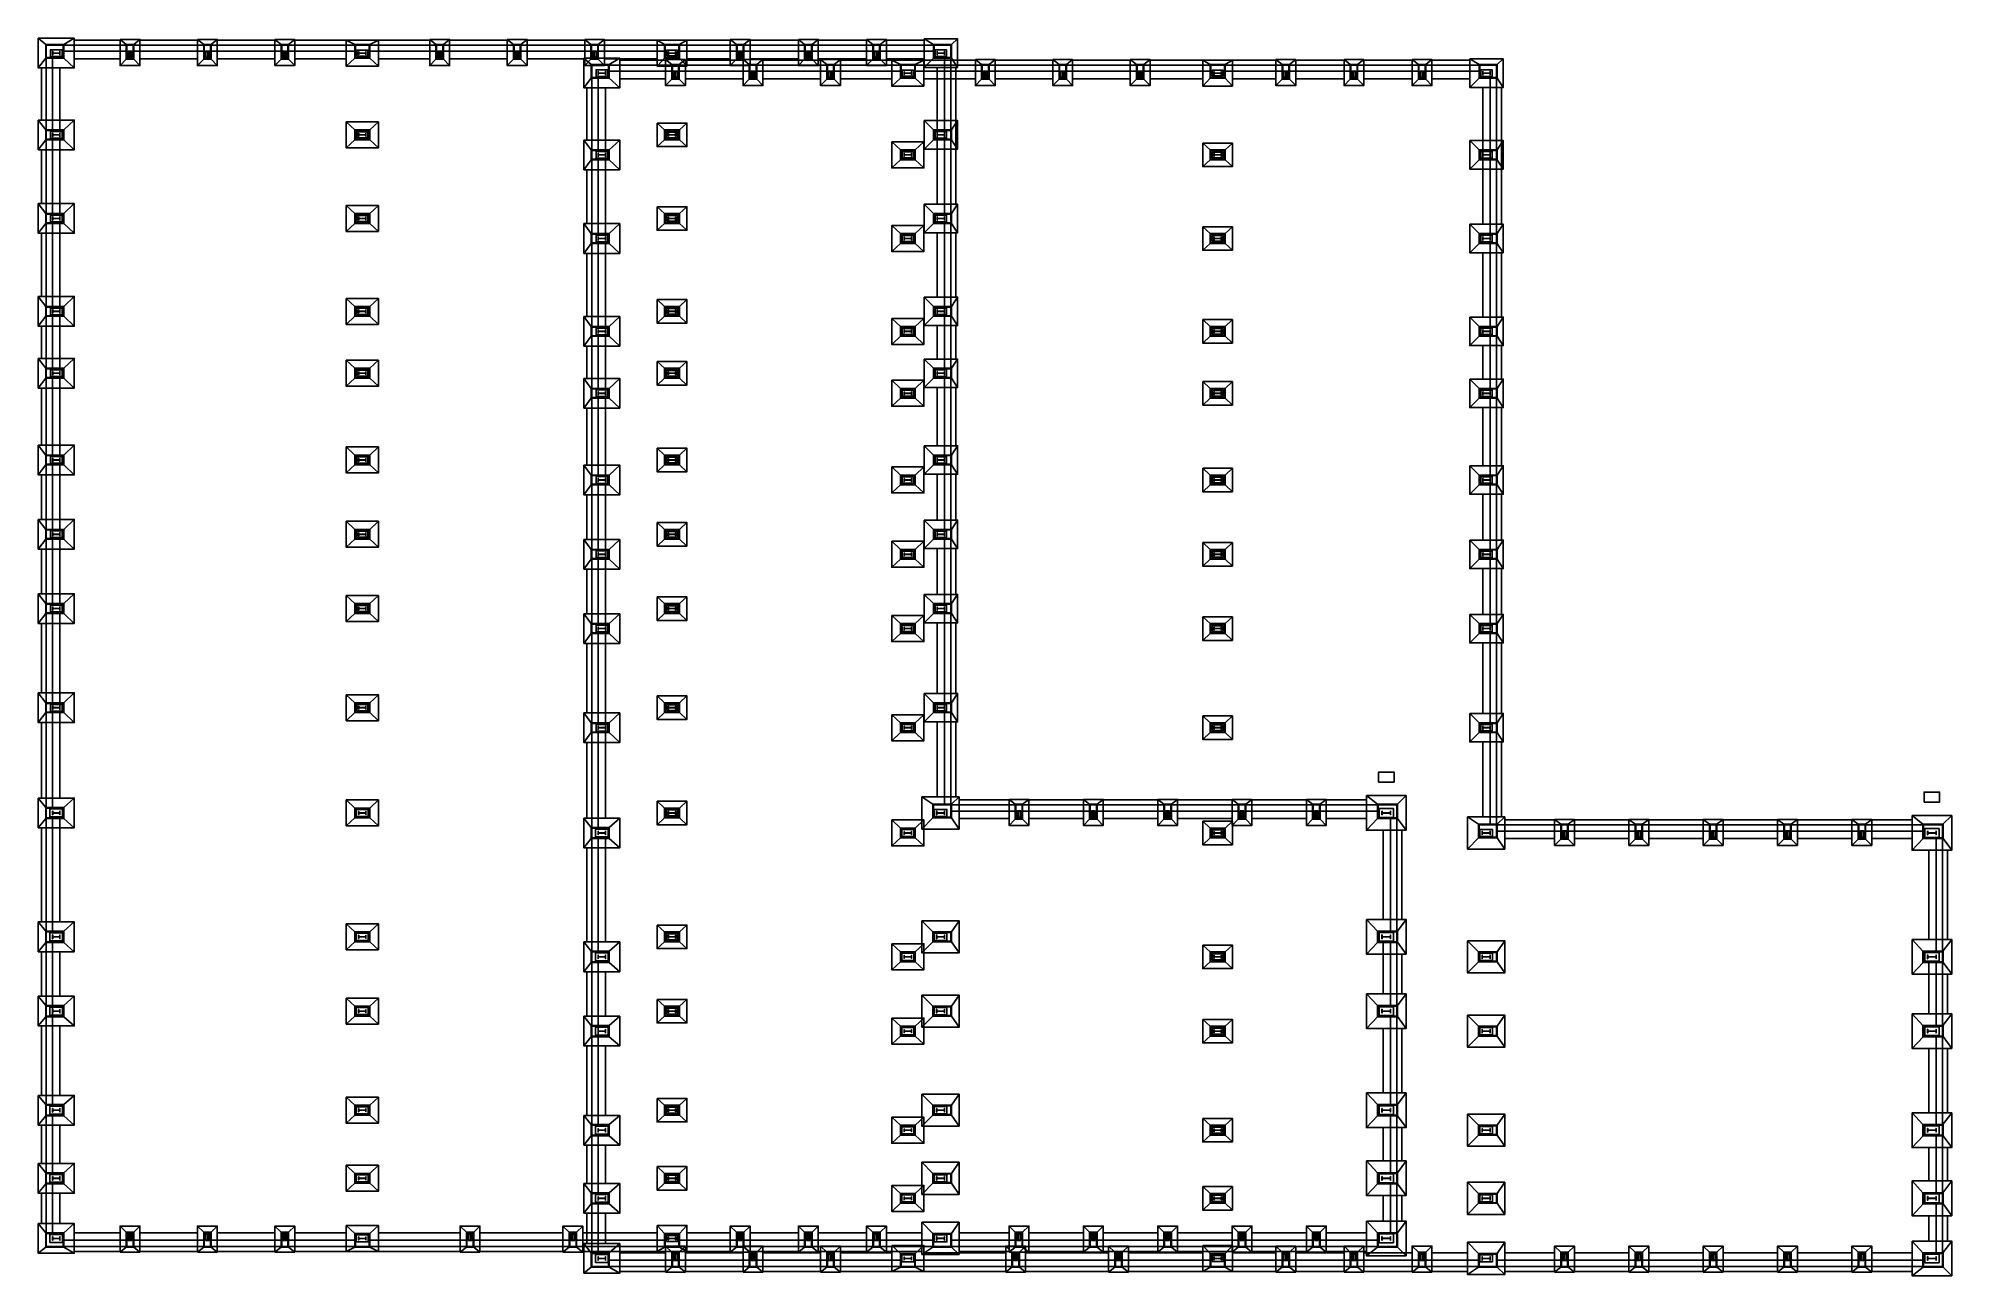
# Model space of a CAD drawing. Extents: x 69728788 to 150676229, y 20164216 to 43663798.
# Drawn here: x 150521794 to 150676229, y 42543035 to 42642951 of the extents above; entities that cross this region are included whole.
import ezdxf

# ---------------------------------------------------------------- set-up
doc = ezdxf.new("R2010")
doc.units = 0
doc.header["$LTSCALE"] = 1000
doc.header["$MEASUREMENT"] = 0
doc.layers.get('0').update_dxf_attribs({"linetype": 'CONTINUOUS'})
for name, color, linetype in [('WALL', 6, 'CONTINUOUS'), ('基础', 2, 'CONTINUOUS'), ('基础堆坡线', 97, 'CONTINUOUS'), ('填充8#', 8, 'CONTINUOUS'), ('柱', 2, 'CONTINUOUS'), ('钢柱', 3, 'CONTINUOUS')]:
    doc.layers.add(name, color=color, linetype=linetype)

# ---------------------------------------------------------------- blocks, each defined once
blk = doc.blocks.new('2536')
at = {"layer": 'WALL'}
for p, q in [((75458925, 21639674), (75462625, 21639674)), ((75464225, 21639674), (75468875, 21639674)), ((75470475, 21639674), (75475125, 21639674)), ((75476725, 21639674), (75487625, 21639674)), ((75489225, 21639674), (75493875, 21639674)), ((75495475, 21639674), (75500125, 21639674)), ((75501725, 21639674), (75511875, 21639674)), ((75513475, 21639674), (75517375, 21639674)), ((75518975, 21639674), (75522875, 21639674)), ((75524475, 21639674), (75527525, 21639674)), ((75456675, 21542274), (75456675, 21638274)), ((75457175, 21632374), (75457175, 21638274)), ((75458025, 21639274), (75528325, 21639274)), ((75458025, 21638774), (75463175, 21638774)), ((75458925, 21638174), (75462625, 21638174)), ((75463175, 21638174), (75463675, 21638174)), ((75463675, 21638774), (75469425, 21638774)), ((75464225, 21638174), (75468875, 21638174)), ((75469425, 21638174), (75469925, 21638174)), ((75469925, 21638774), (75475675, 21638774)), ((75470475, 21638174), (75475125, 21638174)), ((75475675, 21638174), (75476175, 21638174)), ((75476175, 21638774), (75481625, 21638774)), ((75476725, 21638174), (75480875, 21638174)), ((75482725, 21638774), (75488175, 21638774)), ((75483475, 21638174), (75487625, 21638174)), ((75488175, 21638174), (75488675, 21638174)), ((75488675, 21638774), (75494425, 21638774)), ((75489225, 21638174), (75493875, 21638174)), ((75494425, 21638174), (75494925, 21638174)), ((75494925, 21638774), (75500675, 21638774)), ((75495475, 21638174), (75500125, 21638174)), ((75500675, 21638174), (75501175, 21638174)), ((75501175, 21638774), (75506625, 21638774)), ((75501725, 21638174), (75505975, 21638174)), ((75507725, 21638774), (75512425, 21638774)), ((75508375, 21638174), (75511875, 21638174)), ((75512425, 21638174), (75512925, 21638174)), ((75512925, 21638774), (75517925, 21638774)), ((75513475, 21638174), (75517375, 21638174)), ((75517925, 21638174), (75518425, 21638174)), ((75518425, 21638774), (75523425, 21638774)), ((75518975, 21638174), (75522875, 21638174)), ((75523925, 21638774), (75528325, 21638774)), ((75524475, 21638174), (75527525, 21638174)), ((75529175, 21625624), (75529175, 21638274)), ((75529675, 21576924), (75529675, 21638274)), ((75456275, 21633224), (75456275, 21637424)), ((75457775, 21632374), (75457775, 21637424)), ((75528575, 21626424), (75528575, 21637474)), ((75530075, 21626424), (75530075, 21637474)), ((75456275, 21626474), (75456275, 21630824)), ((75457175, 21625624), (75457175, 21631674)), ((75457775, 21625624), (75457775, 21631674)), ((75456275, 21618974), (75456275, 21624074)), ((75457175, 21618124), (75457175, 21624924)), ((75457775, 21618124), (75457775, 21624924)), ((75528575, 21618924), (75528575, 21624124)), ((75529175, 21618124), (75529175, 21624924)), ((75530075, 21618924), (75530075, 21624124)), ((75456275, 21613974), (75456275, 21616574)), ((75457175, 21613124), (75457175, 21617424)), ((75457775, 21613124), (75457775, 21617424)), ((75528575, 21613924), (75528575, 21616624)), ((75529175, 21613124), (75529175, 21617424)), ((75530075, 21613924), (75530075, 21616624)), ((75457175, 21606124), (75457175, 21612424)), ((75457775, 21606124), (75457775, 21612424)), ((75529175, 21606124), (75529175, 21612424)), ((75456275, 21606974), (75456275, 21611574)), ((75528575, 21606924), (75528575, 21611624)), ((75530075, 21606924), (75530075, 21611624)), ((75456275, 21600974), (75456275, 21604574)), ((75457175, 21600124), (75457175, 21605424)), ((75457775, 21600124), (75457775, 21605424)), ((75528575, 21600924), (75528575, 21604624)), ((75529175, 21600124), (75529175, 21605424)), ((75530075, 21600924), (75530075, 21604624)), ((75457175, 21594124), (75457175, 21599424)), ((75457775, 21594124), (75457775, 21599424)), ((75529175, 21594124), (75529175, 21599424)), ((75456275, 21594974), (75456275, 21598574)), ((75528575, 21594924), (75528575, 21598624)), ((75530075, 21594924), (75530075, 21598624)), ((75457175, 21586124), (75457175, 21593424)), ((75457775, 21586124), (75457775, 21593424)), ((75529175, 21586124), (75529175, 21593424)), ((75456275, 21586974), (75456275, 21592574)), ((75528575, 21586924), (75528575, 21592624)), ((75530075, 21586924), (75530075, 21592624)), ((75457175, 21577674), (75457175, 21585424)), ((75457775, 21578474), (75457775, 21585424)), ((75529175, 21577924), (75529175, 21585424)), ((75456275, 21578474), (75456275, 21584574)), ((75528575, 21578574), (75528575, 21584624)), ((75530075, 21578574), (75530075, 21584624)), ((75529675, 21577924), (75564155, 21577924)), ((75530350, 21578324), (75534375, 21578324)), ((75535975, 21578324), (75540375, 21578324)), ((75541975, 21578324), (75546375, 21578324)), ((75547975, 21578324), (75552375, 21578324)), ((75553975, 21578324), (75558375, 21578324)), ((75559975, 21578324), (75563225, 21578324)), ((75457175, 21567674), (75457175, 21576874)), ((75457775, 21568474), (75457775, 21576874)), ((75529675, 21577424), (75534925, 21577424)), ((75530350, 21576824), (75534375, 21576824)), ((75535425, 21577424), (75540925, 21577424)), ((75535975, 21576824), (75540375, 21576824)), ((75541425, 21577424), (75546925, 21577424)), ((75541975, 21576824), (75546375, 21576824)), ((75547425, 21577424), (75552925, 21577424)), ((75547975, 21576824), (75552375, 21576824)), ((75553425, 21577424), (75558925, 21577424)), ((75553975, 21576824), (75558375, 21576824)), ((75559425, 21577424), (75564155, 21577424)), ((75559975, 21576824), (75563225, 21576824)), ((75565175, 21567724), (75565175, 21576874)), ((75565675, 21543324), (75565675, 21576874)), ((75456275, 21568474), (75456275, 21576074)), ((75564575, 21568674), (75564575, 21575874)), ((75566075, 21568674), (75566075, 21575874)), ((75456275, 21562474), (75456275, 21566074)), ((75457175, 21553674), (75457175, 21566824)), ((75457775, 21562474), (75457775, 21566074)), ((75564575, 21562674), (75564575, 21566874)), ((75565175, 21561674), (75565175, 21566874)), ((75566075, 21562674), (75566075, 21565874)), ((75565175, 21553674), (75565175, 21560874)), ((75456275, 21554474), (75456275, 21560074)), ((75457775, 21554474), (75457775, 21560074)), ((75564575, 21554674), (75564575, 21559874)), ((75566075, 21554674), (75566075, 21559874)), ((75456275, 21548974), (75456275, 21552074)), ((75457175, 21548174), (75457175, 21552874)), ((75457775, 21548974), (75457775, 21552074)), ((75564575, 21549174), (75564575, 21551874)), ((75565175, 21548174), (75565175, 21552874)), ((75566075, 21549174), (75566075, 21551874)), ((75457175, 21543324), (75457175, 21547374)), ((75565175, 21543324), (75565175, 21547374)), ((75456275, 21544124), (75456275, 21546574)), ((75457775, 21544124), (75457775, 21546574)), ((75564575, 21544324), (75564575, 21546374)), ((75566075, 21544324), (75566075, 21546374)), ((75456675, 21542274), (75565675, 21542274)), ((75458025, 21542774), (75463175, 21542774)), ((75458925, 21543374), (75462625, 21543374)), ((75463675, 21542774), (75469425, 21542774)), ((75464225, 21543374), (75468875, 21543374)), ((75469925, 21542774), (75475675, 21542774)), ((75470475, 21543374), (75475125, 21543374)), ((75476175, 21542774), (75481625, 21542774)), ((75476725, 21543374), (75480875, 21543374)), ((75482725, 21542774), (75490625, 21542774)), ((75483475, 21543374), (75490075, 21543374)), ((75491125, 21542774), (75498925, 21542774)), ((75491675, 21543374), (75498375, 21543374)), ((75499425, 21542774), (75506625, 21542774)), ((75499975, 21543374), (75505975, 21543374)), ((75507725, 21542774), (75512425, 21542774)), ((75508375, 21543374), (75511875, 21543374)), ((75512925, 21542774), (75517925, 21542774)), ((75513475, 21543374), (75517375, 21543374)), ((75518425, 21542774), (75523425, 21542774)), ((75518975, 21543374), (75522875, 21543374)), ((75523925, 21542774), (75528275, 21542774)), ((75524475, 21543374), (75527350, 21543374)), ((75529675, 21542774), (75534925, 21542774)), ((75530350, 21543374), (75534375, 21543374)), ((75535425, 21542774), (75540925, 21542774)), ((75535975, 21543374), (75540375, 21543374)), ((75541425, 21542774), (75546925, 21542774)), ((75541975, 21543374), (75546375, 21543374)), ((75547425, 21542774), (75552925, 21542774)), ((75547975, 21543374), (75552375, 21543374)), ((75553425, 21542774), (75558925, 21542774)), ((75553975, 21543374), (75558375, 21543374)), ((75559425, 21542774), (75564155, 21542774)), ((75559975, 21543374), (75563225, 21543374)), ((75458925, 21541874), (75462625, 21541874)), ((75464225, 21541874), (75468875, 21541874)), ((75470475, 21541874), (75475125, 21541874)), ((75476725, 21541874), (75490075, 21541874)), ((75491675, 21541874), (75498375, 21541874)), ((75499975, 21541874), (75511875, 21541874)), ((75513475, 21541874), (75517375, 21541874)), ((75518975, 21541874), (75522875, 21541874)), ((75524475, 21541874), (75527350, 21541874)), ((75530350, 21541874), (75534375, 21541874)), ((75535975, 21541874), (75540375, 21541874)), ((75541975, 21541874), (75546375, 21541874)), ((75547975, 21541874), (75552375, 21541874)), ((75553975, 21541874), (75558375, 21541874)), ((75559975, 21541874), (75563225, 21541874))]:
    blk.add_line(p, q, dxfattribs=at)
at = {"layer": '基础'}
for points in [[(75456025, 21639824), (75458925, 21639824), (75458925, 21637424), (75456025, 21637424)], [(75462625, 21639724), (75464225, 21639724), (75464225, 21637624), (75462625, 21637624)], [(75468875, 21639724), (75470475, 21639724), (75470475, 21637624), (75468875, 21637624)], [(75475125, 21639724), (75476725, 21639724), (75476725, 21637624), (75475125, 21637624)], [(75480875, 21639674), (75483475, 21639674), (75483475, 21637574), (75480875, 21637574)], [(75487625, 21639724), (75489225, 21639724), (75489225, 21637624), (75487625, 21637624)], [(75493875, 21639724), (75495475, 21639724), (75495475, 21637624), (75493875, 21637624)], [(75500125, 21639724), (75501725, 21639724), (75501725, 21637624), (75500125, 21637624)], [(75505975, 21639674), (75508375, 21639674), (75508375, 21637574), (75505975, 21637574)], [(75511875, 21639724), (75513475, 21639724), (75513475, 21637624), (75511875, 21637624)], [(75517375, 21639724), (75518975, 21639724), (75518975, 21637624), (75517375, 21637624)], [(75522875, 21639724), (75524475, 21639724), (75524475, 21637624), (75522875, 21637624)], [(75527525, 21639774), (75530225, 21639774), (75530225, 21637474), (75527525, 21637474)], [(75456025, 21633224), (75458925, 21633224), (75458925, 21630824), (75456025, 21630824)], [(75480875, 21633074), (75483475, 21633074), (75483475, 21630974), (75480875, 21630974)], [(75505975, 21632974), (75508375, 21632974), (75508375, 21631074), (75505975, 21631074)], [(75527525, 21633174), (75530225, 21633174), (75530225, 21630874), (75527525, 21630874)], [(75456025, 21626474), (75458925, 21626474), (75458925, 21624074), (75456025, 21624074)], [(75480875, 21626324), (75483475, 21626324), (75483475, 21624224), (75480875, 21624224)], [(75505975, 21626224), (75508375, 21626224), (75508375, 21624324), (75505975, 21624324)], [(75527525, 21626424), (75530225, 21626424), (75530225, 21624124), (75527525, 21624124)], [(75456025, 21618974), (75458925, 21618974), (75458925, 21616574), (75456025, 21616574)], [(75480875, 21618824), (75483475, 21618824), (75483475, 21616724), (75480875, 21616724)], [(75505975, 21618724), (75508375, 21618724), (75508375, 21616824), (75505975, 21616824)], [(75527525, 21618924), (75530225, 21618924), (75530225, 21616624), (75527525, 21616624)], [(75456025, 21613974), (75458925, 21613974), (75458925, 21611574), (75456025, 21611574)], [(75480875, 21613824), (75483475, 21613824), (75483475, 21611724), (75480875, 21611724)], [(75505975, 21613724), (75508375, 21613724), (75508375, 21611824), (75505975, 21611824)], [(75527525, 21613924), (75530225, 21613924), (75530225, 21611624), (75527525, 21611624)], [(75456025, 21606974), (75458925, 21606974), (75458925, 21604574), (75456025, 21604574)], [(75480875, 21606824), (75483475, 21606824), (75483475, 21604724), (75480875, 21604724)], [(75505975, 21606724), (75508375, 21606724), (75508375, 21604824), (75505975, 21604824)], [(75527525, 21606924), (75530225, 21606924), (75530225, 21604624), (75527525, 21604624)], [(75456025, 21600974), (75458925, 21600974), (75458925, 21598574), (75456025, 21598574)], [(75527525, 21600924), (75530225, 21600924), (75530225, 21598624), (75527525, 21598624)], [(75480875, 21600824), (75483475, 21600824), (75483475, 21598724), (75480875, 21598724)], [(75505975, 21600724), (75508375, 21600724), (75508375, 21598824), (75505975, 21598824)], [(75456025, 21594974), (75458925, 21594974), (75458925, 21592574), (75456025, 21592574)], [(75480875, 21594824), (75483475, 21594824), (75483475, 21592724), (75480875, 21592724)], [(75505975, 21594724), (75508375, 21594724), (75508375, 21592824), (75505975, 21592824)], [(75527525, 21594924), (75530225, 21594924), (75530225, 21592624), (75527525, 21592624)], [(75456025, 21586974), (75458925, 21586974), (75458925, 21584574), (75456025, 21584574)], [(75480875, 21586824), (75483475, 21586824), (75483475, 21584724), (75480875, 21584724)], [(75505975, 21586724), (75508375, 21586724), (75508375, 21584824), (75505975, 21584824)], [(75527525, 21586924), (75530225, 21586924), (75530225, 21584624), (75527525, 21584624)], [(75456025, 21578474), (75458925, 21578474), (75458925, 21576074), (75456025, 21576074)], [(75480875, 21578324), (75483475, 21578324), (75483475, 21576224), (75480875, 21576224)], [(75505975, 21578224), (75508375, 21578224), (75508375, 21576324), (75505975, 21576324)], [(75527350, 21578574), (75530350, 21578574), (75530350, 21575974), (75527350, 21575974)], [(75534375, 21578374), (75535975, 21578374), (75535975, 21576274), (75534375, 21576274)], [(75540375, 21578374), (75541975, 21578374), (75541975, 21576274), (75540375, 21576274)], [(75546375, 21578374), (75547975, 21578374), (75547975, 21576274), (75546375, 21576274)], [(75552375, 21578374), (75553975, 21578374), (75553975, 21576274), (75552375, 21576274)], [(75558375, 21578374), (75559975, 21578374), (75559975, 21576274), (75558375, 21576274)], [(75563225, 21578674), (75566425, 21578674), (75566425, 21575874), (75563225, 21575874)], [(75456025, 21568474), (75458925, 21568474), (75458925, 21566074), (75456025, 21566074)], [(75527350, 21568574), (75530350, 21568574), (75530350, 21565974), (75527350, 21565974)], [(75563225, 21568674), (75566425, 21568674), (75566425, 21565874), (75563225, 21565874)], [(75480875, 21568324), (75483475, 21568324), (75483475, 21566224), (75480875, 21566224)], [(75505975, 21568224), (75508375, 21568224), (75508375, 21566324), (75505975, 21566324)], [(75456025, 21562474), (75458925, 21562474), (75458925, 21560074), (75456025, 21560074)], [(75480875, 21562324), (75483475, 21562324), (75483475, 21560224), (75480875, 21560224)], [(75527350, 21562574), (75530350, 21562574), (75530350, 21559974), (75527350, 21559974)], [(75563225, 21562674), (75566425, 21562674), (75566425, 21559874), (75563225, 21559874)], [(75505975, 21562224), (75508375, 21562224), (75508375, 21560324), (75505975, 21560324)], [(75527350, 21554574), (75530350, 21554574), (75530350, 21551974), (75527350, 21551974)], [(75563225, 21554674), (75566425, 21554674), (75566425, 21551874), (75563225, 21551874)], [(75456025, 21554474), (75458925, 21554474), (75458925, 21552074), (75456025, 21552074)], [(75480875, 21554324), (75483475, 21554324), (75483475, 21552224), (75480875, 21552224)], [(75505975, 21554224), (75508375, 21554224), (75508375, 21552324), (75505975, 21552324)], [(75456025, 21548974), (75458925, 21548974), (75458925, 21546574), (75456025, 21546574)], [(75480875, 21548824), (75483475, 21548824), (75483475, 21546724), (75480875, 21546724)], [(75505975, 21548724), (75508375, 21548724), (75508375, 21546824), (75505975, 21546824)], [(75527350, 21549074), (75530350, 21549074), (75530350, 21546474), (75527350, 21546474)], [(75563225, 21549174), (75566425, 21549174), (75566425, 21546374), (75563225, 21546374)], [(75456025, 21544124), (75458925, 21544124), (75458925, 21541724), (75456025, 21541724)], [(75462625, 21541824), (75464225, 21541824), (75464225, 21543924), (75462625, 21543924)], [(75468875, 21541824), (75470475, 21541824), (75470475, 21543924), (75468875, 21543924)], [(75475125, 21541824), (75476725, 21541824), (75476725, 21543924), (75475125, 21543924)], [(75480875, 21543974), (75483475, 21543974), (75483475, 21541874), (75480875, 21541874)], [(75490075, 21541824), (75491675, 21541824), (75491675, 21543924), (75490075, 21543924)], [(75498375, 21541824), (75499975, 21541824), (75499975, 21543924), (75498375, 21543924)], [(75505975, 21543974), (75508375, 21543974), (75508375, 21541874), (75505975, 21541874)], [(75511875, 21541824), (75513475, 21541824), (75513475, 21543924), (75511875, 21543924)], [(75517375, 21541824), (75518975, 21541824), (75518975, 21543924), (75517375, 21543924)], [(75522875, 21541824), (75524475, 21541824), (75524475, 21543924), (75522875, 21543924)], [(75527350, 21544224), (75530350, 21544224), (75530350, 21541624), (75527350, 21541624)], [(75534375, 21541824), (75535975, 21541824), (75535975, 21543924), (75534375, 21543924)], [(75540375, 21541824), (75541975, 21541824), (75541975, 21543924), (75540375, 21543924)], [(75546375, 21541824), (75547975, 21541824), (75547975, 21543924), (75546375, 21543924)], [(75552375, 21541824), (75553975, 21541824), (75553975, 21543924), (75552375, 21543924)], [(75558375, 21541824), (75559975, 21541824), (75559975, 21543924), (75558375, 21543924)], [(75563225, 21544324), (75566425, 21544324), (75566425, 21541524), (75563225, 21541524)]]:
    blk.add_lwpolyline(points, close=True, dxfattribs=at)
at = {"layer": '基础堆坡线'}
for p, q in [((75456625, 21639324), (75456025, 21639824)), ((75458075, 21639324), (75458925, 21639824)), ((75463125, 21639324), (75462625, 21639724)), ((75463725, 21639324), (75464225, 21639724)), ((75469375, 21639324), (75468875, 21639724)), ((75469975, 21639324), (75470475, 21639724)), ((75475625, 21639324), (75475125, 21639724)), ((75476225, 21639324), (75476725, 21639724)), ((75481575, 21639324), (75480875, 21639674)), ((75482775, 21639324), (75483475, 21639674)), ((75488125, 21639324), (75487625, 21639724)), ((75488725, 21639324), (75489225, 21639724)), ((75494375, 21639324), (75493875, 21639724)), ((75494975, 21639324), (75495475, 21639724)), ((75500625, 21639324), (75500125, 21639724)), ((75501225, 21639324), (75501725, 21639724)), ((75506575, 21639324), (75505975, 21639674)), ((75507775, 21639324), (75508375, 21639674)), ((75512375, 21639324), (75511875, 21639724)), ((75512975, 21639324), (75513475, 21639724)), ((75517875, 21639324), (75517375, 21639724)), ((75518475, 21639324), (75518975, 21639724)), ((75523375, 21639324), (75522875, 21639724)), ((75523975, 21639324), (75524475, 21639724)), ((75528275, 21639324), (75527525, 21639774)), ((75529725, 21639324), (75530225, 21639774)), ((75456625, 21638224), (75456025, 21637424)), ((75458075, 21638224), (75458925, 21637424)), ((75463125, 21638124), (75462625, 21637624)), ((75463725, 21638124), (75464225, 21637624)), ((75469375, 21638124), (75468875, 21637624)), ((75469975, 21638124), (75470475, 21637624)), ((75475625, 21638124), (75475125, 21637624)), ((75476225, 21638124), (75476725, 21637624)), ((75481575, 21638224), (75480875, 21637574)), ((75482775, 21638224), (75483475, 21637574)), ((75488125, 21638124), (75487625, 21637624)), ((75488725, 21638124), (75489225, 21637624)), ((75494375, 21638124), (75493875, 21637624)), ((75494975, 21638124), (75495475, 21637624)), ((75500625, 21638124), (75500125, 21637624)), ((75501225, 21638124), (75501725, 21637624)), ((75506575, 21638224), (75505975, 21637574)), ((75507775, 21638224), (75508375, 21637574)), ((75512375, 21638124), (75511875, 21637624)), ((75512975, 21638124), (75513475, 21637624)), ((75517875, 21638124), (75517375, 21637624)), ((75518475, 21638124), (75518975, 21637624)), ((75523375, 21638124), (75522875, 21637624)), ((75523975, 21638124), (75524475, 21637624)), ((75528275, 21638224), (75527525, 21637474)), ((75529725, 21638224), (75530225, 21637474)), ((75456625, 21632424), (75456025, 21633224)), ((75458075, 21632424), (75458925, 21633224)), ((75481575, 21632424), (75480875, 21633074)), ((75482775, 21632424), (75483475, 21633074)), ((75506575, 21632424), (75505975, 21632974)), ((75507775, 21632424), (75508375, 21632974)), ((75528275, 21632424), (75527525, 21633174)), ((75529725, 21632424), (75530225, 21633174)), ((75456625, 21631624), (75456025, 21630824)), ((75458075, 21631624), (75458925, 21630824)), ((75481575, 21631624), (75480875, 21630974)), ((75482775, 21631624), (75483475, 21630974)), ((75506575, 21631624), (75505975, 21631074)), ((75507775, 21631624), (75508375, 21631074)), ((75528275, 21631624), (75527525, 21630874)), ((75529725, 21631624), (75530225, 21630874)), ((75456625, 21625674), (75456025, 21626474)), ((75458075, 21625674), (75458925, 21626474)), ((75481575, 21625674), (75480875, 21626324)), ((75482775, 21625674), (75483475, 21626324)), ((75506575, 21625674), (75505975, 21626224)), ((75507775, 21625674), (75508375, 21626224)), ((75528275, 21625674), (75527525, 21626424)), ((75529725, 21625674), (75530225, 21626424)), ((75456625, 21624874), (75456025, 21624074)), ((75458075, 21624874), (75458925, 21624074)), ((75481575, 21624874), (75480875, 21624224)), ((75482775, 21624874), (75483475, 21624224)), ((75506575, 21624874), (75505975, 21624324)), ((75507775, 21624874), (75508375, 21624324)), ((75528275, 21624874), (75527525, 21624124)), ((75529725, 21624874), (75530225, 21624124)), ((75456625, 21618174), (75456025, 21618974)), ((75458075, 21618174), (75458925, 21618974)), ((75481575, 21618174), (75480875, 21618824)), ((75482775, 21618174), (75483475, 21618824)), ((75506575, 21618174), (75505975, 21618724)), ((75507775, 21618174), (75508375, 21618724)), ((75528275, 21618174), (75527525, 21618924)), ((75529725, 21618174), (75530225, 21618924)), ((75456625, 21617374), (75456025, 21616574)), ((75458075, 21617374), (75458925, 21616574)), ((75481575, 21617374), (75480875, 21616724)), ((75482775, 21617374), (75483475, 21616724)), ((75506575, 21617374), (75505975, 21616824)), ((75507775, 21617374), (75508375, 21616824)), ((75528275, 21617374), (75527525, 21616624)), ((75529725, 21617374), (75530225, 21616624)), ((75456625, 21613174), (75456025, 21613974)), ((75458075, 21613174), (75458925, 21613974)), ((75481575, 21613174), (75480875, 21613824)), ((75482775, 21613174), (75483475, 21613824)), ((75506575, 21613174), (75505975, 21613724)), ((75507775, 21613174), (75508375, 21613724)), ((75528275, 21613174), (75527525, 21613924)), ((75529725, 21613174), (75530225, 21613924)), ((75456625, 21612374), (75456025, 21611574)), ((75458075, 21612374), (75458925, 21611574)), ((75481575, 21612374), (75480875, 21611724)), ((75482775, 21612374), (75483475, 21611724)), ((75506575, 21612374), (75505975, 21611824)), ((75507775, 21612374), (75508375, 21611824)), ((75528275, 21612374), (75527525, 21611624)), ((75529725, 21612374), (75530225, 21611624)), ((75456625, 21606174), (75456025, 21606974)), ((75458075, 21606174), (75458925, 21606974)), ((75481575, 21606174), (75480875, 21606824)), ((75482775, 21606174), (75483475, 21606824)), ((75506575, 21606174), (75505975, 21606724)), ((75507775, 21606174), (75508375, 21606724)), ((75528275, 21606174), (75527525, 21606924)), ((75529725, 21606174), (75530225, 21606924)), ((75456625, 21605374), (75456025, 21604574)), ((75458075, 21605374), (75458925, 21604574)), ((75481575, 21605374), (75480875, 21604724)), ((75482775, 21605374), (75483475, 21604724)), ((75506575, 21605374), (75505975, 21604824)), ((75507775, 21605374), (75508375, 21604824)), ((75528275, 21605374), (75527525, 21604624)), ((75529725, 21605374), (75530225, 21604624)), ((75456625, 21600174), (75456025, 21600974)), ((75458075, 21600174), (75458925, 21600974)), ((75528275, 21600174), (75527525, 21600924)), ((75529725, 21600174), (75530225, 21600924)), ((75456625, 21599374), (75456025, 21598574)), ((75458075, 21599374), (75458925, 21598574)), ((75481575, 21600174), (75480875, 21600824)), ((75481575, 21599374), (75480875, 21598724)), ((75482775, 21600174), (75483475, 21600824)), ((75482775, 21599374), (75483475, 21598724)), ((75506575, 21600174), (75505975, 21600724)), ((75506575, 21599374), (75505975, 21598824)), ((75507775, 21600174), (75508375, 21600724)), ((75507775, 21599374), (75508375, 21598824)), ((75528275, 21599374), (75527525, 21598624)), ((75529725, 21599374), (75530225, 21598624)), ((75456625, 21594174), (75456025, 21594974)), ((75458075, 21594174), (75458925, 21594974)), ((75481575, 21594174), (75480875, 21594824)), ((75482775, 21594174), (75483475, 21594824)), ((75506575, 21594174), (75505975, 21594724)), ((75507775, 21594174), (75508375, 21594724)), ((75528275, 21594174), (75527525, 21594924)), ((75529725, 21594174), (75530225, 21594924)), ((75456625, 21593374), (75456025, 21592574)), ((75458075, 21593374), (75458925, 21592574)), ((75481575, 21593374), (75480875, 21592724)), ((75482775, 21593374), (75483475, 21592724)), ((75506575, 21593374), (75505975, 21592824)), ((75507775, 21593374), (75508375, 21592824)), ((75528275, 21593374), (75527525, 21592624)), ((75529725, 21593374), (75530225, 21592624)), ((75456625, 21586174), (75456025, 21586974)), ((75458075, 21586174), (75458925, 21586974)), ((75481575, 21586174), (75480875, 21586824)), ((75482775, 21586174), (75483475, 21586824)), ((75506575, 21586174), (75505975, 21586724)), ((75507775, 21586174), (75508375, 21586724)), ((75528275, 21586174), (75527525, 21586924)), ((75529725, 21586174), (75530225, 21586924)), ((75456625, 21585374), (75456025, 21584574)), ((75458075, 21585374), (75458925, 21584574)), ((75481575, 21585374), (75480875, 21584724)), ((75482775, 21585374), (75483475, 21584724)), ((75506575, 21585374), (75505975, 21584824)), ((75507775, 21585374), (75508375, 21584824)), ((75528275, 21585374), (75527525, 21584624)), ((75529725, 21585374), (75530225, 21584624)), ((75456625, 21577724), (75456025, 21578474)), ((75458075, 21577724), (75458925, 21578474)), ((75481575, 21577674), (75480875, 21578324)), ((75482775, 21577674), (75483475, 21578324)), ((75506575, 21577674), (75505975, 21578224)), ((75507775, 21577674), (75508375, 21578224)), ((75528225, 21577974), (75527350, 21578574)), ((75529725, 21577974), (75530350, 21578574)), ((75534875, 21577974), (75534375, 21578374)), ((75535475, 21577974), (75535975, 21578374)), ((75540875, 21577974), (75540375, 21578374)), ((75541475, 21577974), (75541975, 21578374)), ((75546875, 21577974), (75546375, 21578374)), ((75547475, 21577974), (75547975, 21578374)), ((75552875, 21577974), (75552375, 21578374)), ((75553475, 21577974), (75553975, 21578374)), ((75558875, 21577974), (75558375, 21578374)), ((75559475, 21577974), (75559975, 21578374)), ((75564105, 21577979), (75563225, 21578679)), ((75565719, 21577974), (75566425, 21578674)), ((75456625, 21576824), (75456025, 21576074)), ((75458075, 21576824), (75458925, 21576074)), ((75481575, 21576874), (75480875, 21576224)), ((75482775, 21576874), (75483475, 21576224)), ((75506575, 21576874), (75505975, 21576324)), ((75507775, 21576874), (75508375, 21576324)), ((75528225, 21576874), (75527350, 21575974)), ((75529725, 21576874), (75530350, 21575974)), ((75534875, 21576774), (75534375, 21576274)), ((75535475, 21576774), (75535975, 21576274)), ((75540875, 21576774), (75540375, 21576274)), ((75541475, 21576774), (75541975, 21576274)), ((75546875, 21576774), (75546375, 21576274)), ((75547475, 21576774), (75547975, 21576274)), ((75552875, 21576774), (75552375, 21576274)), ((75553475, 21576774), (75553975, 21576274)), ((75558875, 21576774), (75558375, 21576274)), ((75559475, 21576774), (75559975, 21576274)), ((75564111, 21576824), (75563225, 21575874)), ((75565725, 21576829), (75566425, 21575874)), ((75456625, 21567724), (75456025, 21568474)), ((75458075, 21567724), (75458925, 21568474)), ((75528225, 21567674), (75527350, 21568574)), ((75529725, 21567674), (75530350, 21568574)), ((75564105, 21567729), (75563225, 21568679)), ((75565719, 21567724), (75566425, 21568674)), ((75481575, 21567674), (75480875, 21568324)), ((75482775, 21567674), (75483475, 21568324)), ((75506575, 21567674), (75505975, 21568224)), ((75507775, 21567674), (75508375, 21568224)), ((75456625, 21566824), (75456025, 21566074)), ((75458075, 21566824), (75458925, 21566074)), ((75481575, 21566874), (75480875, 21566224)), ((75482775, 21566874), (75483475, 21566224)), ((75506575, 21566874), (75505975, 21566324)), ((75507775, 21566874), (75508375, 21566324)), ((75528225, 21566874), (75527350, 21565974)), ((75529725, 21566874), (75530350, 21565974)), ((75564111, 21566824), (75563225, 21565874)), ((75565725, 21566829), (75566425, 21565874)), ((75456625, 21561724), (75456025, 21562474)), ((75458075, 21561724), (75458925, 21562474)), ((75481575, 21561674), (75480875, 21562324)), ((75482775, 21561674), (75483475, 21562324)), ((75528225, 21561674), (75527350, 21562574)), ((75529725, 21561674), (75530350, 21562574)), ((75564105, 21561729), (75563225, 21562679)), ((75565719, 21561724), (75566425, 21562674)), ((75456625, 21560824), (75456025, 21560074)), ((75458075, 21560824), (75458925, 21560074)), ((75481575, 21560874), (75480875, 21560224)), ((75482775, 21560874), (75483475, 21560224)), ((75506575, 21561674), (75505975, 21562224)), ((75506575, 21560874), (75505975, 21560324)), ((75507775, 21561674), (75508375, 21562224)), ((75507775, 21560874), (75508375, 21560324)), ((75528225, 21560874), (75527350, 21559974)), ((75529725, 21560874), (75530350, 21559974)), ((75564111, 21560824), (75563225, 21559874)), ((75565725, 21560829), (75566425, 21559874)), ((75528225, 21553674), (75527350, 21554574)), ((75529725, 21553674), (75530350, 21554574)), ((75564105, 21553729), (75563225, 21554679)), ((75565719, 21553724), (75566425, 21554674)), ((75456625, 21553724), (75456025, 21554474)), ((75458075, 21553724), (75458925, 21554474)), ((75481575, 21553674), (75480875, 21554324)), ((75482775, 21553674), (75483475, 21554324)), ((75506575, 21553674), (75505975, 21554224)), ((75507775, 21553674), (75508375, 21554224)), ((75456625, 21552824), (75456025, 21552074)), ((75458075, 21552824), (75458925, 21552074)), ((75481575, 21552874), (75480875, 21552224)), ((75482775, 21552874), (75483475, 21552224)), ((75506575, 21552874), (75505975, 21552324)), ((75507775, 21552874), (75508375, 21552324)), ((75528225, 21552874), (75527350, 21551974)), ((75529725, 21552874), (75530350, 21551974)), ((75564111, 21552824), (75563225, 21551874)), ((75565725, 21552829), (75566425, 21551874)), ((75456625, 21548224), (75456025, 21548974)), ((75458075, 21548224), (75458925, 21548974)), ((75481575, 21548174), (75480875, 21548824)), ((75482775, 21548174), (75483475, 21548824)), ((75506575, 21548174), (75505975, 21548724)), ((75507775, 21548174), (75508375, 21548724)), ((75528225, 21548174), (75527350, 21549074)), ((75529725, 21548174), (75530350, 21549074)), ((75564105, 21548229), (75563225, 21549179)), ((75565719, 21548224), (75566425, 21549174)), ((75456625, 21547324), (75456025, 21546574)), ((75458075, 21547324), (75458925, 21546574)), ((75481575, 21547374), (75480875, 21546724)), ((75482775, 21547374), (75483475, 21546724)), ((75506575, 21547374), (75505975, 21546824)), ((75507775, 21547374), (75508375, 21546824)), ((75528225, 21547374), (75527350, 21546474)), ((75529725, 21547374), (75530350, 21546474)), ((75564111, 21547324), (75563225, 21546374)), ((75565725, 21547329), (75566425, 21546374)), ((75456625, 21543374), (75456025, 21544124)), ((75458075, 21543374), (75458925, 21544124)), ((75463125, 21543424), (75462625, 21543924)), ((75463725, 21543424), (75464225, 21543924)), ((75469375, 21543424), (75468875, 21543924)), ((75469975, 21543424), (75470475, 21543924)), ((75475625, 21543424), (75475125, 21543924)), ((75476225, 21543424), (75476725, 21543924)), ((75481575, 21543324), (75480875, 21543974)), ((75482775, 21543324), (75483475, 21543974)), ((75490575, 21543424), (75490075, 21543924)), ((75491175, 21543424), (75491675, 21543924)), ((75498875, 21543424), (75498375, 21543924)), ((75499475, 21543424), (75499975, 21543924)), ((75506575, 21543324), (75505975, 21543974)), ((75507775, 21543324), (75508375, 21543974)), ((75512375, 21543424), (75511875, 21543924)), ((75512975, 21543424), (75513475, 21543924)), ((75517875, 21543424), (75517375, 21543924)), ((75518475, 21543424), (75518975, 21543924)), ((75523375, 21543424), (75522875, 21543924)), ((75523975, 21543424), (75524475, 21543924)), ((75528225, 21543324), (75527350, 21544224)), ((75529725, 21543324), (75530350, 21544224)), ((75534875, 21543424), (75534375, 21543924)), ((75535475, 21543424), (75535975, 21543924)), ((75540875, 21543424), (75540375, 21543924)), ((75541475, 21543424), (75541975, 21543924)), ((75546875, 21543424), (75546375, 21543924)), ((75547475, 21543424), (75547975, 21543924)), ((75552875, 21543424), (75552375, 21543924)), ((75553475, 21543424), (75553975, 21543924)), ((75558875, 21543424), (75558375, 21543924)), ((75559475, 21543424), (75559975, 21543924)), ((75564105, 21543379), (75563225, 21544329)), ((75565719, 21543374), (75566425, 21544324)), ((75456625, 21542224), (75456025, 21541724)), ((75458075, 21542224), (75458925, 21541724)), ((75463125, 21542224), (75462625, 21541824)), ((75463725, 21542224), (75464225, 21541824)), ((75469375, 21542224), (75468875, 21541824)), ((75469975, 21542224), (75470475, 21541824)), ((75475625, 21542224), (75475125, 21541824)), ((75476225, 21542224), (75476725, 21541824)), ((75481575, 21542224), (75480875, 21541874)), ((75482775, 21542224), (75483475, 21541874)), ((75490575, 21542224), (75490075, 21541824)), ((75491175, 21542224), (75491675, 21541824)), ((75498875, 21542224), (75498375, 21541824)), ((75499475, 21542224), (75499975, 21541824)), ((75506575, 21542224), (75505975, 21541874)), ((75507775, 21542224), (75508375, 21541874)), ((75512375, 21542224), (75511875, 21541824)), ((75512975, 21542224), (75513475, 21541824)), ((75517875, 21542224), (75517375, 21541824)), ((75518475, 21542224), (75518975, 21541824)), ((75523375, 21542224), (75522875, 21541824)), ((75523975, 21542224), (75524475, 21541824)), ((75528225, 21542224), (75527350, 21541624)), ((75529725, 21542224), (75530350, 21541624)), ((75534875, 21542224), (75534375, 21541824)), ((75535475, 21542224), (75535975, 21541824)), ((75540875, 21542224), (75540375, 21541824)), ((75541475, 21542224), (75541975, 21541824)), ((75546875, 21542224), (75546375, 21541824)), ((75547475, 21542224), (75547975, 21541824)), ((75552875, 21542224), (75552375, 21541824)), ((75553475, 21542224), (75553975, 21541824)), ((75558875, 21542224), (75558375, 21541824)), ((75559475, 21542224), (75559975, 21541824)), ((75564111, 21542224), (75563225, 21541524)), ((75565725, 21542229), (75566425, 21541524))]:
    blk.add_line(p, q, dxfattribs=at)
for points in [[(75456625, 21638224), (75457475, 21638224), (75458075, 21638224), (75458075, 21638624), (75458075, 21639324), (75457475, 21639324), (75456625, 21639324)], [(75463125, 21638124), (75463425, 21638124), (75463725, 21638124), (75463725, 21638524), (75463725, 21639324), (75463425, 21639324), (75463125, 21639324), (75463125, 21638524)], [(75469375, 21638124), (75469675, 21638124), (75469975, 21638124), (75469975, 21638524), (75469975, 21639324), (75469675, 21639324), (75469375, 21639324), (75469375, 21638524)], [(75475625, 21638124), (75475925, 21638124), (75476225, 21638124), (75476225, 21638524), (75476225, 21639324), (75475925, 21639324), (75475625, 21639324), (75475625, 21638524)], [(75481575, 21638224), (75482175, 21638224), (75482775, 21638224), (75482775, 21638624), (75482775, 21639324), (75482175, 21639324), (75481575, 21639324)], [(75488125, 21638124), (75488425, 21638124), (75488725, 21638124), (75488725, 21638524), (75488725, 21639324), (75488425, 21639324), (75488125, 21639324), (75488125, 21638524)], [(75494375, 21638124), (75494675, 21638124), (75494975, 21638124), (75494975, 21638524), (75494975, 21639324), (75494675, 21639324), (75494375, 21639324), (75494375, 21638524)], [(75500625, 21638124), (75500925, 21638124), (75501225, 21638124), (75501225, 21638524), (75501225, 21639324), (75500925, 21639324), (75500625, 21639324), (75500625, 21638524)], [(75506575, 21638224), (75507175, 21638224), (75507775, 21638224), (75507775, 21638624), (75507775, 21639324), (75507175, 21639324), (75506575, 21639324)], [(75512375, 21638124), (75512675, 21638124), (75512975, 21638124), (75512975, 21638524), (75512975, 21639324), (75512675, 21639324), (75512375, 21639324), (75512375, 21638524)], [(75517875, 21638124), (75518175, 21638124), (75518475, 21638124), (75518475, 21638524), (75518475, 21639324), (75518175, 21639324), (75517875, 21639324), (75517875, 21638524)], [(75523375, 21638124), (75523675, 21638124), (75523975, 21638124), (75523975, 21638524), (75523975, 21639324), (75523675, 21639324), (75523375, 21639324), (75523375, 21638524)], [(75528275, 21638224), (75528875, 21638224), (75529725, 21638224), (75529725, 21638624), (75529725, 21639324), (75528875, 21639324), (75528275, 21639324)], [(75456625, 21631624), (75457475, 21631624), (75458075, 21631624), (75458075, 21632024), (75458075, 21632424), (75457475, 21632424), (75456625, 21632424)], [(75481575, 21631624), (75482175, 21631624), (75482775, 21631624), (75482775, 21632024), (75482775, 21632424), (75482175, 21632424), (75481575, 21632424)], [(75506575, 21631624), (75507175, 21631624), (75507775, 21631624), (75507775, 21632024), (75507775, 21632424), (75507175, 21632424), (75506575, 21632424)], [(75528275, 21631624), (75528875, 21631624), (75529725, 21631624), (75529725, 21632024), (75529725, 21632424), (75528875, 21632424), (75528275, 21632424)], [(75456625, 21624874), (75457475, 21624874), (75458075, 21624874), (75458075, 21625274), (75458075, 21625674), (75457475, 21625674), (75456625, 21625674)], [(75481575, 21624874), (75482175, 21624874), (75482775, 21624874), (75482775, 21625274), (75482775, 21625674), (75482175, 21625674), (75481575, 21625674)], [(75506575, 21624874), (75507175, 21624874), (75507775, 21624874), (75507775, 21625274), (75507775, 21625674), (75507175, 21625674), (75506575, 21625674)], [(75528275, 21624874), (75528875, 21624874), (75529725, 21624874), (75529725, 21625274), (75529725, 21625674), (75528875, 21625674), (75528275, 21625674)], [(75456625, 21617374), (75457475, 21617374), (75458075, 21617374), (75458075, 21617774), (75458075, 21618174), (75457475, 21618174), (75456625, 21618174)], [(75481575, 21617374), (75482175, 21617374), (75482775, 21617374), (75482775, 21617774), (75482775, 21618174), (75482175, 21618174), (75481575, 21618174)], [(75506575, 21617374), (75507175, 21617374), (75507775, 21617374), (75507775, 21617774), (75507775, 21618174), (75507175, 21618174), (75506575, 21618174)], [(75528275, 21617374), (75528875, 21617374), (75529725, 21617374), (75529725, 21617774), (75529725, 21618174), (75528875, 21618174), (75528275, 21618174)], [(75456625, 21612374), (75457475, 21612374), (75458075, 21612374), (75458075, 21612774), (75458075, 21613174), (75457475, 21613174), (75456625, 21613174)], [(75481575, 21612374), (75482175, 21612374), (75482775, 21612374), (75482775, 21612774), (75482775, 21613174), (75482175, 21613174), (75481575, 21613174)], [(75506575, 21612374), (75507175, 21612374), (75507775, 21612374), (75507775, 21612774), (75507775, 21613174), (75507175, 21613174), (75506575, 21613174)], [(75528275, 21612374), (75528875, 21612374), (75529725, 21612374), (75529725, 21612774), (75529725, 21613174), (75528875, 21613174), (75528275, 21613174)], [(75456625, 21605374), (75457475, 21605374), (75458075, 21605374), (75458075, 21605774), (75458075, 21606174), (75457475, 21606174), (75456625, 21606174)], [(75481575, 21605374), (75482175, 21605374), (75482775, 21605374), (75482775, 21605774), (75482775, 21606174), (75482175, 21606174), (75481575, 21606174)], [(75506575, 21605374), (75507175, 21605374), (75507775, 21605374), (75507775, 21605774), (75507775, 21606174), (75507175, 21606174), (75506575, 21606174)], [(75528275, 21605374), (75528875, 21605374), (75529725, 21605374), (75529725, 21605774), (75529725, 21606174), (75528875, 21606174), (75528275, 21606174)], [(75456625, 21599374), (75457475, 21599374), (75458075, 21599374), (75458075, 21599774), (75458075, 21600174), (75457475, 21600174), (75456625, 21600174)], [(75481575, 21599374), (75482175, 21599374), (75482775, 21599374), (75482775, 21599774), (75482775, 21600174), (75482175, 21600174), (75481575, 21600174)], [(75506575, 21599374), (75507175, 21599374), (75507775, 21599374), (75507775, 21599774), (75507775, 21600174), (75507175, 21600174), (75506575, 21600174)], [(75528275, 21599374), (75528875, 21599374), (75529725, 21599374), (75529725, 21599774), (75529725, 21600174), (75528875, 21600174), (75528275, 21600174)], [(75456625, 21593374), (75457475, 21593374), (75458075, 21593374), (75458075, 21593774), (75458075, 21594174), (75457475, 21594174), (75456625, 21594174)], [(75481575, 21593374), (75482175, 21593374), (75482775, 21593374), (75482775, 21593774), (75482775, 21594174), (75482175, 21594174), (75481575, 21594174)], [(75506575, 21593374), (75507175, 21593374), (75507775, 21593374), (75507775, 21593774), (75507775, 21594174), (75507175, 21594174), (75506575, 21594174)], [(75528275, 21593374), (75528875, 21593374), (75529725, 21593374), (75529725, 21593774), (75529725, 21594174), (75528875, 21594174), (75528275, 21594174)], [(75456625, 21585374), (75457475, 21585374), (75458075, 21585374), (75458075, 21585774), (75458075, 21586174), (75457475, 21586174), (75456625, 21586174)], [(75481575, 21585374), (75482175, 21585374), (75482775, 21585374), (75482775, 21585774), (75482775, 21586174), (75482175, 21586174), (75481575, 21586174)], [(75506575, 21585374), (75507175, 21585374), (75507775, 21585374), (75507775, 21585774), (75507775, 21586174), (75507175, 21586174), (75506575, 21586174)], [(75528275, 21585374), (75528875, 21585374), (75529725, 21585374), (75529725, 21585774), (75529725, 21586174), (75528875, 21586174), (75528275, 21586174)], [(75564200, 21579770), (75564850, 21579770), (75565450, 21579770), (75565450, 21580170), (75565450, 21580570), (75564850, 21580570), (75564200, 21580570)], [(75456625, 21576824), (75457475, 21576824), (75458075, 21576824), (75458075, 21577274), (75458075, 21577724), (75457475, 21577724), (75456625, 21577724)], [(75528225, 21576874), (75528875, 21576874), (75529725, 21576874), (75529725, 21577274), (75529725, 21577974), (75528875, 21577974), (75528225, 21577974)], [(75534875, 21576774), (75535175, 21576774), (75535475, 21576774), (75535475, 21577174), (75535475, 21577974), (75535175, 21577974), (75534875, 21577974), (75534875, 21577174)], [(75540875, 21576774), (75541175, 21576774), (75541475, 21576774), (75541475, 21577174), (75541475, 21577974), (75541175, 21577974), (75540875, 21577974), (75540875, 21577174)], [(75546875, 21576774), (75547175, 21576774), (75547475, 21576774), (75547475, 21577174), (75547475, 21577974), (75547175, 21577974), (75546875, 21577974), (75546875, 21577174)], [(75552875, 21576774), (75553175, 21576774), (75553475, 21576774), (75553475, 21577174), (75553475, 21577974), (75553175, 21577974), (75552875, 21577974), (75552875, 21577174)], [(75558875, 21576774), (75559175, 21576774), (75559475, 21576774), (75559475, 21577174), (75559475, 21577974), (75559175, 21577974), (75558875, 21577974), (75558875, 21577174)], [(75564105, 21576824), (75564825, 21576824), (75565725, 21576824), (75565725, 21577274), (75565725, 21577974), (75564825, 21577974), (75564105, 21577974)], [(75481575, 21576874), (75482175, 21576874), (75482775, 21576874), (75482775, 21577274), (75482775, 21577674), (75482175, 21577674), (75481575, 21577674)], [(75506575, 21576874), (75507175, 21576874), (75507775, 21576874), (75507775, 21577274), (75507775, 21577674), (75507175, 21577674), (75506575, 21577674)], [(75456625, 21566824), (75457475, 21566824), (75458075, 21566824), (75458075, 21567274), (75458075, 21567724), (75457475, 21567724), (75456625, 21567724)], [(75481575, 21566874), (75482175, 21566874), (75482775, 21566874), (75482775, 21567274), (75482775, 21567674), (75482175, 21567674), (75481575, 21567674)], [(75506575, 21566874), (75507175, 21566874), (75507775, 21566874), (75507775, 21567274), (75507775, 21567674), (75507175, 21567674), (75506575, 21567674)], [(75528225, 21566874), (75528875, 21566874), (75529725, 21566874), (75529725, 21567274), (75529725, 21567674), (75528875, 21567674), (75528225, 21567674)], [(75564105, 21566824), (75564825, 21566824), (75565725, 21566824), (75565725, 21567274), (75565725, 21567724), (75564825, 21567724), (75564105, 21567724)], [(75456625, 21560824), (75457475, 21560824), (75458075, 21560824), (75458075, 21561274), (75458075, 21561724), (75457475, 21561724), (75456625, 21561724)], [(75481575, 21560874), (75482175, 21560874), (75482775, 21560874), (75482775, 21561274), (75482775, 21561674), (75482175, 21561674), (75481575, 21561674)], [(75506575, 21560874), (75507175, 21560874), (75507775, 21560874), (75507775, 21561274), (75507775, 21561674), (75507175, 21561674), (75506575, 21561674)], [(75528225, 21560874), (75528875, 21560874), (75529725, 21560874), (75529725, 21561274), (75529725, 21561674), (75528875, 21561674), (75528225, 21561674)], [(75564105, 21560824), (75564825, 21560824), (75565725, 21560824), (75565725, 21561274), (75565725, 21561724), (75564825, 21561724), (75564105, 21561724)], [(75456625, 21552824), (75457475, 21552824), (75458075, 21552824), (75458075, 21553274), (75458075, 21553724), (75457475, 21553724), (75456625, 21553724)], [(75481575, 21552874), (75482175, 21552874), (75482775, 21552874), (75482775, 21553274), (75482775, 21553674), (75482175, 21553674), (75481575, 21553674)], [(75506575, 21552874), (75507175, 21552874), (75507775, 21552874), (75507775, 21553274), (75507775, 21553674), (75507175, 21553674), (75506575, 21553674)], [(75528225, 21552874), (75528875, 21552874), (75529725, 21552874), (75529725, 21553274), (75529725, 21553674), (75528875, 21553674), (75528225, 21553674)], [(75564105, 21552824), (75564825, 21552824), (75565725, 21552824), (75565725, 21553274), (75565725, 21553724), (75564825, 21553724), (75564105, 21553724)], [(75456625, 21547324), (75457475, 21547324), (75458075, 21547324), (75458075, 21547774), (75458075, 21548224), (75457475, 21548224), (75456625, 21548224)], [(75481575, 21547374), (75482175, 21547374), (75482775, 21547374), (75482775, 21547774), (75482775, 21548174), (75482175, 21548174), (75481575, 21548174)], [(75506575, 21547374), (75507175, 21547374), (75507775, 21547374), (75507775, 21547774), (75507775, 21548174), (75507175, 21548174), (75506575, 21548174)], [(75528225, 21547374), (75528875, 21547374), (75529725, 21547374), (75529725, 21547774), (75529725, 21548174), (75528875, 21548174), (75528225, 21548174)], [(75564105, 21547324), (75564825, 21547324), (75565725, 21547324), (75565725, 21547774), (75565725, 21548224), (75564825, 21548224), (75564105, 21548224)], [(75456625, 21542224), (75457475, 21542224), (75458075, 21542224), (75458075, 21542924), (75458075, 21543374), (75457475, 21543374), (75456625, 21543374)], [(75463125, 21543424), (75463425, 21543424), (75463725, 21543424), (75463725, 21543024), (75463725, 21542224), (75463425, 21542224), (75463125, 21542224), (75463125, 21543024)], [(75469375, 21543424), (75469675, 21543424), (75469975, 21543424), (75469975, 21543024), (75469975, 21542224), (75469675, 21542224), (75469375, 21542224), (75469375, 21543024)], [(75475625, 21543424), (75475925, 21543424), (75476225, 21543424), (75476225, 21543024), (75476225, 21542224), (75475925, 21542224), (75475625, 21542224), (75475625, 21543024)], [(75481575, 21542224), (75482175, 21542224), (75482775, 21542224), (75482775, 21542924), (75482775, 21543324), (75482175, 21543324), (75481575, 21543324)], [(75490575, 21543424), (75490875, 21543424), (75491175, 21543424), (75491175, 21543024), (75491175, 21542224), (75490875, 21542224), (75490575, 21542224), (75490575, 21543024)], [(75498875, 21543424), (75499175, 21543424), (75499475, 21543424), (75499475, 21543024), (75499475, 21542224), (75499175, 21542224), (75498875, 21542224), (75498875, 21543024)], [(75506575, 21542224), (75507175, 21542224), (75507775, 21542224), (75507775, 21542924), (75507775, 21543324), (75507175, 21543324), (75506575, 21543324)], [(75512375, 21543424), (75512675, 21543424), (75512975, 21543424), (75512975, 21543024), (75512975, 21542224), (75512675, 21542224), (75512375, 21542224), (75512375, 21543024)], [(75517875, 21543424), (75518175, 21543424), (75518475, 21543424), (75518475, 21543024), (75518475, 21542224), (75518175, 21542224), (75517875, 21542224), (75517875, 21543024)], [(75523375, 21543424), (75523675, 21543424), (75523975, 21543424), (75523975, 21543024), (75523975, 21542224), (75523675, 21542224), (75523375, 21542224), (75523375, 21543024)], [(75528225, 21542224), (75528875, 21542224), (75529725, 21542224), (75529725, 21542924), (75529725, 21543324), (75528875, 21543324), (75528225, 21543324)], [(75534875, 21543424), (75535175, 21543424), (75535475, 21543424), (75535475, 21543024), (75535475, 21542224), (75535175, 21542224), (75534875, 21542224), (75534875, 21543024)], [(75540875, 21543424), (75541175, 21543424), (75541475, 21543424), (75541475, 21543024), (75541475, 21542224), (75541175, 21542224), (75540875, 21542224), (75540875, 21543024)], [(75546875, 21543424), (75547175, 21543424), (75547475, 21543424), (75547475, 21543024), (75547475, 21542224), (75547175, 21542224), (75546875, 21542224), (75546875, 21543024)], [(75552875, 21543424), (75553175, 21543424), (75553475, 21543424), (75553475, 21543024), (75553475, 21542224), (75553175, 21542224), (75552875, 21542224), (75552875, 21543024)], [(75558875, 21543424), (75559175, 21543424), (75559475, 21543424), (75559475, 21543024), (75559475, 21542224), (75559175, 21542224), (75558875, 21542224), (75558875, 21543024)], [(75564105, 21542224), (75564825, 21542224), (75565725, 21542224), (75565725, 21542924), (75565725, 21543374), (75564825, 21543374), (75564105, 21543374)]]:
    blk.add_lwpolyline(points, close=True, dxfattribs=at)
at = {"layer": '填充8#'}
for points in [[(75457005, 21638354), (75457475, 21638354), (75457945, 21638354), (75457945, 21638624), (75457945, 21638894), (75457475, 21638894), (75457005, 21638894), (75457005, 21638354)], [(75463280, 21638254), (75463425, 21638254), (75463570, 21638254), (75463570, 21638524), (75463570, 21638794), (75463425, 21638794), (75463280, 21638794), (75463280, 21638524), (75463280, 21638254)], [(75469530, 21638254), (75469675, 21638254), (75469820, 21638254), (75469820, 21638524), (75469820, 21638794), (75469675, 21638794), (75469530, 21638794), (75469530, 21638524), (75469530, 21638254)], [(75475780, 21638254), (75475925, 21638254), (75476070, 21638254), (75476070, 21638524), (75476070, 21638794), (75475925, 21638794), (75475780, 21638794), (75475780, 21638524), (75475780, 21638254)], [(75481725, 21638379), (75482175, 21638379), (75482625, 21638379), (75482625, 21638624), (75482625, 21638869), (75482175, 21638869), (75481725, 21638869), (75481725, 21638379)], [(75488280, 21638254), (75488425, 21638254), (75488570, 21638254), (75488570, 21638524), (75488570, 21638794), (75488425, 21638794), (75488280, 21638794), (75488280, 21638524), (75488280, 21638254)], [(75494530, 21638254), (75494675, 21638254), (75494820, 21638254), (75494820, 21638524), (75494820, 21638794), (75494675, 21638794), (75494530, 21638794), (75494530, 21638524), (75494530, 21638254)], [(75500780, 21638254), (75500925, 21638254), (75501070, 21638254), (75501070, 21638524), (75501070, 21638794), (75500925, 21638794), (75500780, 21638794), (75500780, 21638524), (75500780, 21638254)], [(75506735, 21638394), (75507175, 21638394), (75507615, 21638394), (75507615, 21638624), (75507615, 21638854), (75507175, 21638854), (75506735, 21638854), (75506735, 21638394)], [(75512530, 21638254), (75512675, 21638254), (75512820, 21638254), (75512820, 21638524), (75512820, 21638794), (75512675, 21638794), (75512530, 21638794), (75512530, 21638524), (75512530, 21638254)], [(75518030, 21638254), (75518175, 21638254), (75518320, 21638254), (75518320, 21638524), (75518320, 21638794), (75518175, 21638794), (75518030, 21638794), (75518030, 21638524), (75518030, 21638254)], [(75523530, 21638254), (75523675, 21638254), (75523820, 21638254), (75523820, 21638524), (75523820, 21638794), (75523675, 21638794), (75523530, 21638794), (75523530, 21638524), (75523530, 21638254)], [(75528410, 21638359), (75528875, 21638359), (75529340, 21638359), (75529340, 21638624), (75529340, 21638889), (75528875, 21638889), (75528410, 21638889), (75528410, 21638359)], [(75457005, 21631754), (75457475, 21631754), (75457945, 21631754), (75457945, 21632024), (75457945, 21632294), (75457475, 21632294), (75457005, 21632294), (75457005, 21631754)], [(75481725, 21631779), (75482175, 21631779), (75482625, 21631779), (75482625, 21632024), (75482625, 21632269), (75482175, 21632269), (75481725, 21632269), (75481725, 21631779)], [(75506735, 21631794), (75507175, 21631794), (75507615, 21631794), (75507615, 21632024), (75507615, 21632254), (75507175, 21632254), (75506735, 21632254), (75506735, 21631794)], [(75528410, 21631759), (75528875, 21631759), (75529340, 21631759), (75529340, 21632024), (75529340, 21632289), (75528875, 21632289), (75528410, 21632289), (75528410, 21631759)], [(75457005, 21625004), (75457475, 21625004), (75457945, 21625004), (75457945, 21625274), (75457945, 21625544), (75457475, 21625544), (75457005, 21625544), (75457005, 21625004)], [(75481725, 21625029), (75482175, 21625029), (75482625, 21625029), (75482625, 21625274), (75482625, 21625519), (75482175, 21625519), (75481725, 21625519), (75481725, 21625029)], [(75506735, 21625044), (75507175, 21625044), (75507615, 21625044), (75507615, 21625274), (75507615, 21625504), (75507175, 21625504), (75506735, 21625504), (75506735, 21625044)], [(75528410, 21625009), (75528875, 21625009), (75529340, 21625009), (75529340, 21625274), (75529340, 21625539), (75528875, 21625539), (75528410, 21625539), (75528410, 21625009)], [(75457005, 21617504), (75457475, 21617504), (75457945, 21617504), (75457945, 21617774), (75457945, 21618044), (75457475, 21618044), (75457005, 21618044), (75457005, 21617504)], [(75481725, 21617529), (75482175, 21617529), (75482625, 21617529), (75482625, 21617774), (75482625, 21618019), (75482175, 21618019), (75481725, 21618019), (75481725, 21617529)], [(75506735, 21617544), (75507175, 21617544), (75507615, 21617544), (75507615, 21617774), (75507615, 21618004), (75507175, 21618004), (75506735, 21618004), (75506735, 21617544)], [(75528410, 21617509), (75528875, 21617509), (75529340, 21617509), (75529340, 21617774), (75529340, 21618039), (75528875, 21618039), (75528410, 21618039), (75528410, 21617509)], [(75457005, 21612504), (75457475, 21612504), (75457945, 21612504), (75457945, 21612774), (75457945, 21613044), (75457475, 21613044), (75457005, 21613044), (75457005, 21612504)], [(75481725, 21612529), (75482175, 21612529), (75482625, 21612529), (75482625, 21612774), (75482625, 21613019), (75482175, 21613019), (75481725, 21613019), (75481725, 21612529)], [(75506735, 21612544), (75507175, 21612544), (75507615, 21612544), (75507615, 21612774), (75507615, 21613004), (75507175, 21613004), (75506735, 21613004), (75506735, 21612544)], [(75528410, 21612509), (75528875, 21612509), (75529340, 21612509), (75529340, 21612774), (75529340, 21613039), (75528875, 21613039), (75528410, 21613039), (75528410, 21612509)], [(75457005, 21605504), (75457475, 21605504), (75457945, 21605504), (75457945, 21605774), (75457945, 21606044), (75457475, 21606044), (75457005, 21606044), (75457005, 21605504)], [(75481725, 21605529), (75482175, 21605529), (75482625, 21605529), (75482625, 21605774), (75482625, 21606019), (75482175, 21606019), (75481725, 21606019), (75481725, 21605529)], [(75506735, 21605544), (75507175, 21605544), (75507615, 21605544), (75507615, 21605774), (75507615, 21606004), (75507175, 21606004), (75506735, 21606004), (75506735, 21605544)], [(75528410, 21605509), (75528875, 21605509), (75529340, 21605509), (75529340, 21605774), (75529340, 21606039), (75528875, 21606039), (75528410, 21606039), (75528410, 21605509)], [(75457005, 21599504), (75457475, 21599504), (75457945, 21599504), (75457945, 21599774), (75457945, 21600044), (75457475, 21600044), (75457005, 21600044), (75457005, 21599504)], [(75481725, 21599529), (75482175, 21599529), (75482625, 21599529), (75482625, 21599774), (75482625, 21600019), (75482175, 21600019), (75481725, 21600019), (75481725, 21599529)], [(75506735, 21599544), (75507175, 21599544), (75507615, 21599544), (75507615, 21599774), (75507615, 21600004), (75507175, 21600004), (75506735, 21600004), (75506735, 21599544)], [(75528410, 21599509), (75528875, 21599509), (75529340, 21599509), (75529340, 21599774), (75529340, 21600039), (75528875, 21600039), (75528410, 21600039), (75528410, 21599509)], [(75457005, 21593504), (75457475, 21593504), (75457945, 21593504), (75457945, 21593774), (75457945, 21594044), (75457475, 21594044), (75457005, 21594044), (75457005, 21593504)], [(75481725, 21593529), (75482175, 21593529), (75482625, 21593529), (75482625, 21593774), (75482625, 21594019), (75482175, 21594019), (75481725, 21594019), (75481725, 21593529)], [(75506735, 21593544), (75507175, 21593544), (75507615, 21593544), (75507615, 21593774), (75507615, 21594004), (75507175, 21594004), (75506735, 21594004), (75506735, 21593544)], [(75528410, 21593509), (75528875, 21593509), (75529340, 21593509), (75529340, 21593774), (75529340, 21594039), (75528875, 21594039), (75528410, 21594039), (75528410, 21593509)], [(75457005, 21585504), (75457475, 21585504), (75457945, 21585504), (75457945, 21585774), (75457945, 21586044), (75457475, 21586044), (75457005, 21586044), (75457005, 21585504)], [(75481725, 21585529), (75482175, 21585529), (75482625, 21585529), (75482625, 21585774), (75482625, 21586019), (75482175, 21586019), (75481725, 21586019), (75481725, 21585529)], [(75506735, 21585544), (75507175, 21585544), (75507615, 21585544), (75507615, 21585774), (75507615, 21586004), (75507175, 21586004), (75506735, 21586004), (75506735, 21585544)], [(75528410, 21585509), (75528875, 21585509), (75529340, 21585509), (75529340, 21585774), (75529340, 21586039), (75528875, 21586039), (75528410, 21586039), (75528410, 21585509)], [(75456970, 21576954), (75457475, 21576954), (75457980, 21576954), (75457980, 21577274), (75457980, 21577594), (75457475, 21577594), (75456970, 21577594), (75456970, 21576954)], [(75481695, 21576989), (75482175, 21576989), (75482655, 21576989), (75482655, 21577274), (75482655, 21577559), (75482175, 21577559), (75481695, 21577559), (75481695, 21576989)], [(75506725, 21577029), (75507175, 21577029), (75507625, 21577029), (75507625, 21577274), (75507625, 21577519), (75507175, 21577519), (75506725, 21577519), (75506725, 21577029)], [(75528340, 21576984), (75528850, 21576984), (75529360, 21576984), (75529360, 21577274), (75529360, 21577564), (75528850, 21577564), (75528340, 21577564), (75528340, 21576984)], [(75535030, 21576904), (75535175, 21576904), (75535320, 21576904), (75535320, 21577174), (75535320, 21577444), (75535175, 21577444), (75535030, 21577444), (75535030, 21577174), (75535030, 21576904)], [(75541030, 21576904), (75541175, 21576904), (75541320, 21576904), (75541320, 21577174), (75541320, 21577444), (75541175, 21577444), (75541030, 21577444), (75541030, 21577174), (75541030, 21576904)], [(75547030, 21576904), (75547175, 21576904), (75547320, 21576904), (75547320, 21577174), (75547320, 21577444), (75547175, 21577444), (75547030, 21577444), (75547030, 21577174), (75547030, 21576904)], [(75553030, 21576904), (75553175, 21576904), (75553320, 21576904), (75553320, 21577174), (75553320, 21577444), (75553175, 21577444), (75553030, 21577444), (75553030, 21577174), (75553030, 21576904)], [(75559030, 21576904), (75559175, 21576904), (75559320, 21576904), (75559320, 21577174), (75559320, 21577444), (75559175, 21577444), (75559030, 21577444), (75559030, 21577174), (75559030, 21576904)], [(75564245, 21576919), (75564825, 21576919), (75565405, 21576919), (75565405, 21577274), (75565405, 21577629), (75564825, 21577629), (75564245, 21577629), (75564245, 21576919)], [(75456970, 21566954), (75457475, 21566954), (75457980, 21566954), (75457980, 21567274), (75457980, 21567594), (75457475, 21567594), (75456970, 21567594), (75456970, 21566954)], [(75481695, 21566989), (75482175, 21566989), (75482655, 21566989), (75482655, 21567274), (75482655, 21567559), (75482175, 21567559), (75481695, 21567559), (75481695, 21566989)], [(75506725, 21567029), (75507175, 21567029), (75507625, 21567029), (75507625, 21567274), (75507625, 21567519), (75507175, 21567519), (75506725, 21567519), (75506725, 21567029)], [(75528340, 21566984), (75528850, 21566984), (75529360, 21566984), (75529360, 21567274), (75529360, 21567564), (75528850, 21567564), (75528340, 21567564), (75528340, 21566984)], [(75564245, 21566919), (75564825, 21566919), (75565405, 21566919), (75565405, 21567274), (75565405, 21567629), (75564825, 21567629), (75564245, 21567629), (75564245, 21566919)], [(75456970, 21560954), (75457475, 21560954), (75457980, 21560954), (75457980, 21561274), (75457980, 21561594), (75457475, 21561594), (75456970, 21561594), (75456970, 21560954)], [(75481695, 21560989), (75482175, 21560989), (75482655, 21560989), (75482655, 21561274), (75482655, 21561559), (75482175, 21561559), (75481695, 21561559), (75481695, 21560989)], [(75506725, 21561029), (75507175, 21561029), (75507625, 21561029), (75507625, 21561274), (75507625, 21561519), (75507175, 21561519), (75506725, 21561519), (75506725, 21561029)], [(75528340, 21560984), (75528850, 21560984), (75529360, 21560984), (75529360, 21561274), (75529360, 21561564), (75528850, 21561564), (75528340, 21561564), (75528340, 21560984)], [(75564245, 21560919), (75564825, 21560919), (75565405, 21560919), (75565405, 21561274), (75565405, 21561629), (75564825, 21561629), (75564245, 21561629), (75564245, 21560919)], [(75456970, 21552954), (75457475, 21552954), (75457980, 21552954), (75457980, 21553274), (75457980, 21553594), (75457475, 21553594), (75456970, 21553594), (75456970, 21552954)], [(75481695, 21552989), (75482175, 21552989), (75482655, 21552989), (75482655, 21553274), (75482655, 21553559), (75482175, 21553559), (75481695, 21553559), (75481695, 21552989)], [(75506725, 21553029), (75507175, 21553029), (75507625, 21553029), (75507625, 21553274), (75507625, 21553519), (75507175, 21553519), (75506725, 21553519), (75506725, 21553029)], [(75528340, 21552984), (75528850, 21552984), (75529360, 21552984), (75529360, 21553274), (75529360, 21553564), (75528850, 21553564), (75528340, 21553564), (75528340, 21552984)], [(75564245, 21552919), (75564825, 21552919), (75565405, 21552919), (75565405, 21553274), (75565405, 21553629), (75564825, 21553629), (75564245, 21553629), (75564245, 21552919)], [(75456970, 21547454), (75457475, 21547454), (75457980, 21547454), (75457980, 21547774), (75457980, 21548094), (75457475, 21548094), (75456970, 21548094), (75456970, 21547454)], [(75481695, 21547489), (75482175, 21547489), (75482655, 21547489), (75482655, 21547774), (75482655, 21548059), (75482175, 21548059), (75481695, 21548059), (75481695, 21547489)], [(75506725, 21547529), (75507175, 21547529), (75507625, 21547529), (75507625, 21547774), (75507625, 21548019), (75507175, 21548019), (75506725, 21548019), (75506725, 21547529)], [(75528340, 21547484), (75528850, 21547484), (75529360, 21547484), (75529360, 21547774), (75529360, 21548064), (75528850, 21548064), (75528340, 21548064), (75528340, 21547484)], [(75564245, 21547419), (75564825, 21547419), (75565405, 21547419), (75565405, 21547774), (75565405, 21548129), (75564825, 21548129), (75564245, 21548129), (75564245, 21547419)], [(75456970, 21542604), (75457475, 21542604), (75457980, 21542604), (75457980, 21542924), (75457980, 21543244), (75457475, 21543244), (75456970, 21543244), (75456970, 21542604)], [(75463280, 21543294), (75463425, 21543294), (75463570, 21543294), (75463570, 21543024), (75463570, 21542754), (75463425, 21542754), (75463280, 21542754), (75463280, 21543024), (75463280, 21543294)], [(75469530, 21543294), (75469675, 21543294), (75469820, 21543294), (75469820, 21543024), (75469820, 21542754), (75469675, 21542754), (75469530, 21542754), (75469530, 21543024), (75469530, 21543294)], [(75475780, 21543294), (75475925, 21543294), (75476070, 21543294), (75476070, 21543024), (75476070, 21542754), (75475925, 21542754), (75475780, 21542754), (75475780, 21543024), (75475780, 21543294)], [(75481695, 21542639), (75482175, 21542639), (75482655, 21542639), (75482655, 21542924), (75482655, 21543209), (75482175, 21543209), (75481695, 21543209), (75481695, 21542639)], [(75490730, 21543294), (75490875, 21543294), (75491020, 21543294), (75491020, 21543024), (75491020, 21542754), (75490875, 21542754), (75490730, 21542754), (75490730, 21543024), (75490730, 21543294)], [(75499030, 21543294), (75499175, 21543294), (75499320, 21543294), (75499320, 21543024), (75499320, 21542754), (75499175, 21542754), (75499030, 21542754), (75499030, 21543024), (75499030, 21543294)], [(75506725, 21542679), (75507175, 21542679), (75507625, 21542679), (75507625, 21542924), (75507625, 21543169), (75507175, 21543169), (75506725, 21543169), (75506725, 21542679)], [(75512530, 21543294), (75512675, 21543294), (75512820, 21543294), (75512820, 21543024), (75512820, 21542754), (75512675, 21542754), (75512530, 21542754), (75512530, 21543024), (75512530, 21543294)], [(75518030, 21543294), (75518175, 21543294), (75518320, 21543294), (75518320, 21543024), (75518320, 21542754), (75518175, 21542754), (75518030, 21542754), (75518030, 21543024), (75518030, 21543294)], [(75523530, 21543294), (75523675, 21543294), (75523820, 21543294), (75523820, 21543024), (75523820, 21542754), (75523675, 21542754), (75523530, 21542754), (75523530, 21543024), (75523530, 21543294)], [(75528340, 21542634), (75528850, 21542634), (75529360, 21542634), (75529360, 21542924), (75529360, 21543214), (75528850, 21543214), (75528340, 21543214), (75528340, 21542634)], [(75535030, 21543294), (75535175, 21543294), (75535320, 21543294), (75535320, 21543024), (75535320, 21542754), (75535175, 21542754), (75535030, 21542754), (75535030, 21543024), (75535030, 21543294)], [(75541030, 21543294), (75541175, 21543294), (75541320, 21543294), (75541320, 21543024), (75541320, 21542754), (75541175, 21542754), (75541030, 21542754), (75541030, 21543024), (75541030, 21543294)], [(75547030, 21543294), (75547175, 21543294), (75547320, 21543294), (75547320, 21543024), (75547320, 21542754), (75547175, 21542754), (75547030, 21542754), (75547030, 21543024), (75547030, 21543294)], [(75553030, 21543294), (75553175, 21543294), (75553320, 21543294), (75553320, 21543024), (75553320, 21542754), (75553175, 21542754), (75553030, 21542754), (75553030, 21543024), (75553030, 21543294)], [(75559030, 21543294), (75559175, 21543294), (75559320, 21543294), (75559320, 21543024), (75559320, 21542754), (75559175, 21542754), (75559030, 21542754), (75559030, 21543024), (75559030, 21543294)], [(75564245, 21542569), (75564825, 21542569), (75565405, 21542569), (75565405, 21542924), (75565405, 21543279), (75564825, 21543279), (75564245, 21543279), (75564245, 21542569)]]:
    blk.add_lwpolyline(points, dxfattribs=at)
at = {"layer": '柱'}
for points in [[(75456675, 21638274), (75457475, 21638274), (75458025, 21638274), (75458025, 21638624), (75458025, 21639274), (75457475, 21639274), (75456675, 21639274)], [(75463175, 21638174), (75463425, 21638174), (75463675, 21638174), (75463675, 21638524), (75463675, 21639274), (75463425, 21639274), (75463175, 21639274), (75463175, 21638524)], [(75469425, 21638174), (75469675, 21638174), (75469925, 21638174), (75469925, 21638524), (75469925, 21639274), (75469675, 21639274), (75469425, 21639274), (75469425, 21638524)], [(75475675, 21638174), (75475925, 21638174), (75476175, 21638174), (75476175, 21638524), (75476175, 21639274), (75475925, 21639274), (75475675, 21639274), (75475675, 21638524)], [(75481625, 21638274), (75482175, 21638274), (75482725, 21638274), (75482725, 21638624), (75482725, 21639274), (75482175, 21639274), (75481625, 21639274)], [(75488175, 21638174), (75488425, 21638174), (75488675, 21638174), (75488675, 21638524), (75488675, 21639274), (75488425, 21639274), (75488175, 21639274), (75488175, 21638524)], [(75494425, 21638174), (75494675, 21638174), (75494925, 21638174), (75494925, 21638524), (75494925, 21639274), (75494675, 21639274), (75494425, 21639274), (75494425, 21638524)], [(75500675, 21638174), (75500925, 21638174), (75501175, 21638174), (75501175, 21638524), (75501175, 21639274), (75500925, 21639274), (75500675, 21639274), (75500675, 21638524)], [(75506625, 21638274), (75507175, 21638274), (75507725, 21638274), (75507725, 21638624), (75507725, 21639274), (75507175, 21639274), (75506625, 21639274)], [(75512425, 21638174), (75512675, 21638174), (75512925, 21638174), (75512925, 21638524), (75512925, 21639274), (75512675, 21639274), (75512425, 21639274), (75512425, 21638524)], [(75517925, 21638174), (75518175, 21638174), (75518425, 21638174), (75518425, 21638524), (75518425, 21639274), (75518175, 21639274), (75517925, 21639274), (75517925, 21638524)], [(75523425, 21638174), (75523675, 21638174), (75523925, 21638174), (75523925, 21638524), (75523925, 21639274), (75523675, 21639274), (75523425, 21639274), (75523425, 21638524)], [(75528325, 21638274), (75528875, 21638274), (75529675, 21638274), (75529675, 21638624), (75529675, 21639274), (75528875, 21639274), (75528325, 21639274)], [(75456675, 21631674), (75457475, 21631674), (75458025, 21631674), (75458025, 21632024), (75458025, 21632374), (75457475, 21632374), (75456675, 21632374)], [(75481625, 21631674), (75482175, 21631674), (75482725, 21631674), (75482725, 21632024), (75482725, 21632374), (75482175, 21632374), (75481625, 21632374)], [(75506625, 21631674), (75507175, 21631674), (75507725, 21631674), (75507725, 21632024), (75507725, 21632374), (75507175, 21632374), (75506625, 21632374)], [(75528325, 21631674), (75528875, 21631674), (75529675, 21631674), (75529675, 21632024), (75529675, 21632374), (75528875, 21632374), (75528325, 21632374)], [(75456675, 21624924), (75457475, 21624924), (75458025, 21624924), (75458025, 21625274), (75458025, 21625624), (75457475, 21625624), (75456675, 21625624)], [(75481625, 21624924), (75482175, 21624924), (75482725, 21624924), (75482725, 21625274), (75482725, 21625624), (75482175, 21625624), (75481625, 21625624)], [(75506625, 21624924), (75507175, 21624924), (75507725, 21624924), (75507725, 21625274), (75507725, 21625624), (75507175, 21625624), (75506625, 21625624)], [(75528325, 21624924), (75528875, 21624924), (75529675, 21624924), (75529675, 21625274), (75529675, 21625624), (75528875, 21625624), (75528325, 21625624)], [(75456675, 21617424), (75457475, 21617424), (75458025, 21617424), (75458025, 21617774), (75458025, 21618124), (75457475, 21618124), (75456675, 21618124)], [(75481625, 21617424), (75482175, 21617424), (75482725, 21617424), (75482725, 21617774), (75482725, 21618124), (75482175, 21618124), (75481625, 21618124)], [(75506625, 21617424), (75507175, 21617424), (75507725, 21617424), (75507725, 21617774), (75507725, 21618124), (75507175, 21618124), (75506625, 21618124)], [(75528325, 21617424), (75528875, 21617424), (75529675, 21617424), (75529675, 21617774), (75529675, 21618124), (75528875, 21618124), (75528325, 21618124)], [(75456675, 21612424), (75457475, 21612424), (75458025, 21612424), (75458025, 21612774), (75458025, 21613124), (75457475, 21613124), (75456675, 21613124)], [(75481625, 21612424), (75482175, 21612424), (75482725, 21612424), (75482725, 21612774), (75482725, 21613124), (75482175, 21613124), (75481625, 21613124)], [(75506625, 21612424), (75507175, 21612424), (75507725, 21612424), (75507725, 21612774), (75507725, 21613124), (75507175, 21613124), (75506625, 21613124)], [(75528325, 21612424), (75528875, 21612424), (75529675, 21612424), (75529675, 21612774), (75529675, 21613124), (75528875, 21613124), (75528325, 21613124)], [(75456675, 21605424), (75457475, 21605424), (75458025, 21605424), (75458025, 21605774), (75458025, 21606124), (75457475, 21606124), (75456675, 21606124)], [(75481625, 21605424), (75482175, 21605424), (75482725, 21605424), (75482725, 21605774), (75482725, 21606124), (75482175, 21606124), (75481625, 21606124)], [(75506625, 21605424), (75507175, 21605424), (75507725, 21605424), (75507725, 21605774), (75507725, 21606124), (75507175, 21606124), (75506625, 21606124)], [(75528325, 21605424), (75528875, 21605424), (75529675, 21605424), (75529675, 21605774), (75529675, 21606124), (75528875, 21606124), (75528325, 21606124)], [(75456675, 21599424), (75457475, 21599424), (75458025, 21599424), (75458025, 21599774), (75458025, 21600124), (75457475, 21600124), (75456675, 21600124)], [(75481625, 21599424), (75482175, 21599424), (75482725, 21599424), (75482725, 21599774), (75482725, 21600124), (75482175, 21600124), (75481625, 21600124)], [(75506625, 21599424), (75507175, 21599424), (75507725, 21599424), (75507725, 21599774), (75507725, 21600124), (75507175, 21600124), (75506625, 21600124)], [(75528325, 21599424), (75528875, 21599424), (75529675, 21599424), (75529675, 21599774), (75529675, 21600124), (75528875, 21600124), (75528325, 21600124)], [(75456675, 21593424), (75457475, 21593424), (75458025, 21593424), (75458025, 21593774), (75458025, 21594124), (75457475, 21594124), (75456675, 21594124)], [(75481625, 21593424), (75482175, 21593424), (75482725, 21593424), (75482725, 21593774), (75482725, 21594124), (75482175, 21594124), (75481625, 21594124)], [(75506625, 21593424), (75507175, 21593424), (75507725, 21593424), (75507725, 21593774), (75507725, 21594124), (75507175, 21594124), (75506625, 21594124)], [(75528325, 21593424), (75528875, 21593424), (75529675, 21593424), (75529675, 21593774), (75529675, 21594124), (75528875, 21594124), (75528325, 21594124)], [(75456675, 21585424), (75457475, 21585424), (75458025, 21585424), (75458025, 21585774), (75458025, 21586124), (75457475, 21586124), (75456675, 21586124)], [(75481625, 21585424), (75482175, 21585424), (75482725, 21585424), (75482725, 21585774), (75482725, 21586124), (75482175, 21586124), (75481625, 21586124)], [(75506625, 21585424), (75507175, 21585424), (75507725, 21585424), (75507725, 21585774), (75507725, 21586124), (75507175, 21586124), (75506625, 21586124)], [(75528325, 21585424), (75528875, 21585424), (75529675, 21585424), (75529675, 21585774), (75529675, 21586124), (75528875, 21586124), (75528325, 21586124)], [(75528275, 21576924), (75528875, 21576924), (75529675, 21576924), (75529675, 21577274), (75529675, 21577924), (75528875, 21577924), (75528275, 21577924)], [(75534925, 21576824), (75535175, 21576824), (75535425, 21576824), (75535425, 21577174), (75535425, 21577924), (75535175, 21577924), (75534925, 21577924), (75534925, 21577174)], [(75540925, 21576824), (75541175, 21576824), (75541425, 21576824), (75541425, 21577174), (75541425, 21577924), (75541175, 21577924), (75540925, 21577924), (75540925, 21577174)], [(75546925, 21576824), (75547175, 21576824), (75547425, 21576824), (75547425, 21577174), (75547425, 21577924), (75547175, 21577924), (75546925, 21577924), (75546925, 21577174)], [(75552925, 21576824), (75553175, 21576824), (75553425, 21576824), (75553425, 21577174), (75553425, 21577924), (75553175, 21577924), (75552925, 21577924), (75552925, 21577174)], [(75558925, 21576824), (75559175, 21576824), (75559425, 21576824), (75559425, 21577174), (75559425, 21577924), (75559175, 21577924), (75558925, 21577924), (75558925, 21577174)], [(75564155, 21576874), (75564825, 21576874), (75565675, 21576874), (75565675, 21577274), (75565675, 21577924), (75564825, 21577924), (75564155, 21577924)], [(75456675, 21576874), (75457475, 21576874), (75458025, 21576874), (75458025, 21577274), (75458025, 21577674), (75457475, 21577674), (75456675, 21577674)], [(75481625, 21576924), (75482175, 21576924), (75482725, 21576924), (75482725, 21577274), (75482725, 21577624), (75482175, 21577624), (75481625, 21577624)], [(75506625, 21576924), (75507175, 21576924), (75507725, 21576924), (75507725, 21577274), (75507725, 21577624), (75507175, 21577624), (75506625, 21577624)], [(75456675, 21566874), (75457475, 21566874), (75458025, 21566874), (75458025, 21567274), (75458025, 21567674), (75457475, 21567674), (75456675, 21567674)], [(75481625, 21566924), (75482175, 21566924), (75482725, 21566924), (75482725, 21567274), (75482725, 21567624), (75482175, 21567624), (75481625, 21567624)], [(75506625, 21566924), (75507175, 21566924), (75507725, 21566924), (75507725, 21567274), (75507725, 21567624), (75507175, 21567624), (75506625, 21567624)], [(75528275, 21566924), (75528875, 21566924), (75529675, 21566924), (75529675, 21567274), (75529675, 21567624), (75528875, 21567624), (75528275, 21567624)], [(75564155, 21566874), (75564825, 21566874), (75565675, 21566874), (75565675, 21567274), (75565675, 21567674), (75564825, 21567674), (75564155, 21567674)], [(75456675, 21560874), (75457475, 21560874), (75458025, 21560874), (75458025, 21561274), (75458025, 21561674), (75457475, 21561674), (75456675, 21561674)], [(75481625, 21560924), (75482175, 21560924), (75482725, 21560924), (75482725, 21561274), (75482725, 21561624), (75482175, 21561624), (75481625, 21561624)], [(75506625, 21560924), (75507175, 21560924), (75507725, 21560924), (75507725, 21561274), (75507725, 21561624), (75507175, 21561624), (75506625, 21561624)], [(75528275, 21560924), (75528875, 21560924), (75529675, 21560924), (75529675, 21561274), (75529675, 21561624), (75528875, 21561624), (75528275, 21561624)], [(75564155, 21560874), (75564825, 21560874), (75565675, 21560874), (75565675, 21561274), (75565675, 21561674), (75564825, 21561674), (75564155, 21561674)], [(75456675, 21552874), (75457475, 21552874), (75458025, 21552874), (75458025, 21553274), (75458025, 21553674), (75457475, 21553674), (75456675, 21553674)], [(75481625, 21552924), (75482175, 21552924), (75482725, 21552924), (75482725, 21553274), (75482725, 21553624), (75482175, 21553624), (75481625, 21553624)], [(75506625, 21552924), (75507175, 21552924), (75507725, 21552924), (75507725, 21553274), (75507725, 21553624), (75507175, 21553624), (75506625, 21553624)], [(75528275, 21552924), (75528875, 21552924), (75529675, 21552924), (75529675, 21553274), (75529675, 21553624), (75528875, 21553624), (75528275, 21553624)], [(75564155, 21552874), (75564825, 21552874), (75565675, 21552874), (75565675, 21553274), (75565675, 21553674), (75564825, 21553674), (75564155, 21553674)], [(75456675, 21547374), (75457475, 21547374), (75458025, 21547374), (75458025, 21547774), (75458025, 21548174), (75457475, 21548174), (75456675, 21548174)], [(75481625, 21547424), (75482175, 21547424), (75482725, 21547424), (75482725, 21547774), (75482725, 21548124), (75482175, 21548124), (75481625, 21548124)], [(75506625, 21547424), (75507175, 21547424), (75507725, 21547424), (75507725, 21547774), (75507725, 21548124), (75507175, 21548124), (75506625, 21548124)], [(75528275, 21547424), (75528875, 21547424), (75529675, 21547424), (75529675, 21547774), (75529675, 21548124), (75528875, 21548124), (75528275, 21548124)], [(75564155, 21547374), (75564825, 21547374), (75565675, 21547374), (75565675, 21547774), (75565675, 21548174), (75564825, 21548174), (75564155, 21548174)], [(75456675, 21542274), (75457475, 21542274), (75458025, 21542274), (75458025, 21542924), (75458025, 21543324), (75457475, 21543324), (75456675, 21543324)], [(75463175, 21543374), (75463425, 21543374), (75463675, 21543374), (75463675, 21543024), (75463675, 21542274), (75463425, 21542274), (75463175, 21542274), (75463175, 21543024)], [(75469425, 21543374), (75469675, 21543374), (75469925, 21543374), (75469925, 21543024), (75469925, 21542274), (75469675, 21542274), (75469425, 21542274), (75469425, 21543024)], [(75475675, 21543374), (75475925, 21543374), (75476175, 21543374), (75476175, 21543024), (75476175, 21542274), (75475925, 21542274), (75475675, 21542274), (75475675, 21543024)], [(75481625, 21542274), (75482175, 21542274), (75482725, 21542274), (75482725, 21542924), (75482725, 21543274), (75482175, 21543274), (75481625, 21543274)], [(75490625, 21543374), (75490875, 21543374), (75491125, 21543374), (75491125, 21543024), (75491125, 21542274), (75490875, 21542274), (75490625, 21542274), (75490625, 21543024)], [(75498925, 21543374), (75499175, 21543374), (75499425, 21543374), (75499425, 21543024), (75499425, 21542274), (75499175, 21542274), (75498925, 21542274), (75498925, 21543024)], [(75506625, 21542274), (75507175, 21542274), (75507725, 21542274), (75507725, 21542924), (75507725, 21543274), (75507175, 21543274), (75506625, 21543274)], [(75512425, 21543374), (75512675, 21543374), (75512925, 21543374), (75512925, 21543024), (75512925, 21542274), (75512675, 21542274), (75512425, 21542274), (75512425, 21543024)], [(75517925, 21543374), (75518175, 21543374), (75518425, 21543374), (75518425, 21543024), (75518425, 21542274), (75518175, 21542274), (75517925, 21542274), (75517925, 21543024)], [(75523425, 21543374), (75523675, 21543374), (75523925, 21543374), (75523925, 21543024), (75523925, 21542274), (75523675, 21542274), (75523425, 21542274), (75523425, 21543024)], [(75528275, 21542274), (75528875, 21542274), (75529675, 21542274), (75529675, 21542924), (75529675, 21543274), (75528875, 21543274), (75528275, 21543274)], [(75534925, 21543374), (75535175, 21543374), (75535425, 21543374), (75535425, 21543024), (75535425, 21542274), (75535175, 21542274), (75534925, 21542274), (75534925, 21543024)], [(75540925, 21543374), (75541175, 21543374), (75541425, 21543374), (75541425, 21543024), (75541425, 21542274), (75541175, 21542274), (75540925, 21542274), (75540925, 21543024)], [(75546925, 21543374), (75547175, 21543374), (75547425, 21543374), (75547425, 21543024), (75547425, 21542274), (75547175, 21542274), (75546925, 21542274), (75546925, 21543024)], [(75552925, 21543374), (75553175, 21543374), (75553425, 21543374), (75553425, 21543024), (75553425, 21542274), (75553175, 21542274), (75552925, 21542274), (75552925, 21543024)], [(75558925, 21543374), (75559175, 21543374), (75559425, 21543374), (75559425, 21543024), (75559425, 21542274), (75559175, 21542274), (75558925, 21542274), (75558925, 21543024)], [(75564155, 21542274), (75564825, 21542274), (75565675, 21542274), (75565675, 21542924), (75565675, 21543324), (75564825, 21543324), (75564155, 21543324)]]:
    blk.add_lwpolyline(points, close=True, dxfattribs=at)
at = {"layer": '钢柱'}
for points in [[(75457175, 21638774), (75457175, 21638474), (75457187, 21638474), (75457187, 21638620), (75457763, 21638620), (75457763, 21638474), (75457775, 21638474), (75457775, 21638774), (75457763, 21638774), (75457763, 21638628), (75457187, 21638628), (75457187, 21638774)], [(75463550, 21638774), (75463300, 21638774), (75463300, 21638762), (75463421, 21638762), (75463421, 21638286), (75463300, 21638286), (75463300, 21638274), (75463550, 21638274), (75463550, 21638286), (75463429, 21638286), (75463429, 21638762), (75463550, 21638762)], [(75469800, 21638774), (75469550, 21638774), (75469550, 21638762), (75469671, 21638762), (75469671, 21638286), (75469550, 21638286), (75469550, 21638274), (75469800, 21638274), (75469800, 21638286), (75469679, 21638286), (75469679, 21638762), (75469800, 21638762)], [(75476050, 21638774), (75475800, 21638774), (75475800, 21638762), (75475921, 21638762), (75475921, 21638286), (75475800, 21638286), (75475800, 21638274), (75476050, 21638274), (75476050, 21638286), (75475929, 21638286), (75475929, 21638762), (75476050, 21638762)], [(75481875, 21638749), (75481875, 21638499), (75481887, 21638499), (75481887, 21638620), (75482463, 21638620), (75482463, 21638499), (75482475, 21638499), (75482475, 21638749), (75482463, 21638749), (75482463, 21638628), (75481887, 21638628), (75481887, 21638749)], [(75488550, 21638774), (75488300, 21638774), (75488300, 21638762), (75488421, 21638762), (75488421, 21638286), (75488300, 21638286), (75488300, 21638274), (75488550, 21638274), (75488550, 21638286), (75488429, 21638286), (75488429, 21638762), (75488550, 21638762)], [(75494800, 21638774), (75494550, 21638774), (75494550, 21638762), (75494671, 21638762), (75494671, 21638286), (75494550, 21638286), (75494550, 21638274), (75494800, 21638274), (75494800, 21638286), (75494679, 21638286), (75494679, 21638762), (75494800, 21638762)], [(75501050, 21638774), (75500800, 21638774), (75500800, 21638762), (75500921, 21638762), (75500921, 21638286), (75500800, 21638286), (75500800, 21638274), (75501050, 21638274), (75501050, 21638286), (75500929, 21638286), (75500929, 21638762), (75501050, 21638762)], [(75506875, 21638749), (75506875, 21638499), (75506887, 21638499), (75506887, 21638620), (75507463, 21638620), (75507463, 21638499), (75507475, 21638499), (75507475, 21638749), (75507463, 21638749), (75507463, 21638628), (75506887, 21638628), (75506887, 21638749)], [(75512800, 21638774), (75512550, 21638774), (75512550, 21638762), (75512671, 21638762), (75512671, 21638286), (75512550, 21638286), (75512550, 21638274), (75512800, 21638274), (75512800, 21638286), (75512679, 21638286), (75512679, 21638762), (75512800, 21638762)], [(75518300, 21638774), (75518050, 21638774), (75518050, 21638762), (75518171, 21638762), (75518171, 21638286), (75518050, 21638286), (75518050, 21638274), (75518300, 21638274), (75518300, 21638286), (75518179, 21638286), (75518179, 21638762), (75518300, 21638762)], [(75523800, 21638774), (75523550, 21638774), (75523550, 21638762), (75523671, 21638762), (75523671, 21638286), (75523550, 21638286), (75523550, 21638274), (75523800, 21638274), (75523800, 21638286), (75523679, 21638286), (75523679, 21638762), (75523800, 21638762)], [(75528575, 21638774), (75528575, 21638474), (75528587, 21638474), (75528587, 21638620), (75529163, 21638620), (75529163, 21638474), (75529175, 21638474), (75529175, 21638774), (75529163, 21638774), (75529163, 21638628), (75528587, 21638628), (75528587, 21638774)], [(75457175, 21632174), (75457175, 21631874), (75457187, 21631874), (75457187, 21632020), (75457763, 21632020), (75457763, 21631874), (75457775, 21631874), (75457775, 21632174), (75457763, 21632174), (75457763, 21632028), (75457187, 21632028), (75457187, 21632174)], [(75481875, 21632149), (75481875, 21631899), (75481887, 21631899), (75481887, 21632020), (75482463, 21632020), (75482463, 21631899), (75482475, 21631899), (75482475, 21632149), (75482463, 21632149), (75482463, 21632028), (75481887, 21632028), (75481887, 21632149)], [(75506875, 21632149), (75506875, 21631899), (75506887, 21631899), (75506887, 21632020), (75507463, 21632020), (75507463, 21631899), (75507475, 21631899), (75507475, 21632149), (75507463, 21632149), (75507463, 21632028), (75506887, 21632028), (75506887, 21632149)], [(75528575, 21632174), (75528575, 21631874), (75528587, 21631874), (75528587, 21632020), (75529163, 21632020), (75529163, 21631874), (75529175, 21631874), (75529175, 21632174), (75529163, 21632174), (75529163, 21632028), (75528587, 21632028), (75528587, 21632174)], [(75457175, 21625424), (75457175, 21625124), (75457187, 21625124), (75457187, 21625270), (75457763, 21625270), (75457763, 21625124), (75457775, 21625124), (75457775, 21625424), (75457763, 21625424), (75457763, 21625278), (75457187, 21625278), (75457187, 21625424)], [(75481875, 21625399), (75481875, 21625149), (75481887, 21625149), (75481887, 21625270), (75482463, 21625270), (75482463, 21625149), (75482475, 21625149), (75482475, 21625399), (75482463, 21625399), (75482463, 21625278), (75481887, 21625278), (75481887, 21625399)], [(75506875, 21625399), (75506875, 21625149), (75506887, 21625149), (75506887, 21625270), (75507463, 21625270), (75507463, 21625149), (75507475, 21625149), (75507475, 21625399), (75507463, 21625399), (75507463, 21625278), (75506887, 21625278), (75506887, 21625399)], [(75528575, 21625424), (75528575, 21625124), (75528587, 21625124), (75528587, 21625270), (75529163, 21625270), (75529163, 21625124), (75529175, 21625124), (75529175, 21625424), (75529163, 21625424), (75529163, 21625278), (75528587, 21625278), (75528587, 21625424)], [(75457175, 21617924), (75457175, 21617624), (75457187, 21617624), (75457187, 21617770), (75457763, 21617770), (75457763, 21617624), (75457775, 21617624), (75457775, 21617924), (75457763, 21617924), (75457763, 21617778), (75457187, 21617778), (75457187, 21617924)], [(75481875, 21617899), (75481875, 21617649), (75481887, 21617649), (75481887, 21617770), (75482463, 21617770), (75482463, 21617649), (75482475, 21617649), (75482475, 21617899), (75482463, 21617899), (75482463, 21617778), (75481887, 21617778), (75481887, 21617899)], [(75506875, 21617899), (75506875, 21617649), (75506887, 21617649), (75506887, 21617770), (75507463, 21617770), (75507463, 21617649), (75507475, 21617649), (75507475, 21617899), (75507463, 21617899), (75507463, 21617778), (75506887, 21617778), (75506887, 21617899)], [(75528575, 21617924), (75528575, 21617624), (75528587, 21617624), (75528587, 21617770), (75529163, 21617770), (75529163, 21617624), (75529175, 21617624), (75529175, 21617924), (75529163, 21617924), (75529163, 21617778), (75528587, 21617778), (75528587, 21617924)], [(75457175, 21612924), (75457175, 21612624), (75457187, 21612624), (75457187, 21612770), (75457763, 21612770), (75457763, 21612624), (75457775, 21612624), (75457775, 21612924), (75457763, 21612924), (75457763, 21612778), (75457187, 21612778), (75457187, 21612924)], [(75481875, 21612899), (75481875, 21612649), (75481887, 21612649), (75481887, 21612770), (75482463, 21612770), (75482463, 21612649), (75482475, 21612649), (75482475, 21612899), (75482463, 21612899), (75482463, 21612778), (75481887, 21612778), (75481887, 21612899)], [(75506875, 21612899), (75506875, 21612649), (75506887, 21612649), (75506887, 21612770), (75507463, 21612770), (75507463, 21612649), (75507475, 21612649), (75507475, 21612899), (75507463, 21612899), (75507463, 21612778), (75506887, 21612778), (75506887, 21612899)], [(75528575, 21612924), (75528575, 21612624), (75528587, 21612624), (75528587, 21612770), (75529163, 21612770), (75529163, 21612624), (75529175, 21612624), (75529175, 21612924), (75529163, 21612924), (75529163, 21612778), (75528587, 21612778), (75528587, 21612924)], [(75457175, 21605924), (75457175, 21605624), (75457187, 21605624), (75457187, 21605770), (75457763, 21605770), (75457763, 21605624), (75457775, 21605624), (75457775, 21605924), (75457763, 21605924), (75457763, 21605778), (75457187, 21605778), (75457187, 21605924)], [(75481875, 21605899), (75481875, 21605649), (75481887, 21605649), (75481887, 21605770), (75482463, 21605770), (75482463, 21605649), (75482475, 21605649), (75482475, 21605899), (75482463, 21605899), (75482463, 21605778), (75481887, 21605778), (75481887, 21605899)], [(75506875, 21605899), (75506875, 21605649), (75506887, 21605649), (75506887, 21605770), (75507463, 21605770), (75507463, 21605649), (75507475, 21605649), (75507475, 21605899), (75507463, 21605899), (75507463, 21605778), (75506887, 21605778), (75506887, 21605899)], [(75528575, 21605924), (75528575, 21605624), (75528587, 21605624), (75528587, 21605770), (75529163, 21605770), (75529163, 21605624), (75529175, 21605624), (75529175, 21605924), (75529163, 21605924), (75529163, 21605778), (75528587, 21605778), (75528587, 21605924)], [(75457175, 21599924), (75457175, 21599624), (75457187, 21599624), (75457187, 21599770), (75457763, 21599770), (75457763, 21599624), (75457775, 21599624), (75457775, 21599924), (75457763, 21599924), (75457763, 21599778), (75457187, 21599778), (75457187, 21599924)], [(75481875, 21599899), (75481875, 21599649), (75481887, 21599649), (75481887, 21599770), (75482463, 21599770), (75482463, 21599649), (75482475, 21599649), (75482475, 21599899), (75482463, 21599899), (75482463, 21599778), (75481887, 21599778), (75481887, 21599899)], [(75506875, 21599899), (75506875, 21599649), (75506887, 21599649), (75506887, 21599770), (75507463, 21599770), (75507463, 21599649), (75507475, 21599649), (75507475, 21599899), (75507463, 21599899), (75507463, 21599778), (75506887, 21599778), (75506887, 21599899)], [(75528575, 21599924), (75528575, 21599624), (75528587, 21599624), (75528587, 21599770), (75529163, 21599770), (75529163, 21599624), (75529175, 21599624), (75529175, 21599924), (75529163, 21599924), (75529163, 21599778), (75528587, 21599778), (75528587, 21599924)], [(75457175, 21593924), (75457175, 21593624), (75457187, 21593624), (75457187, 21593770), (75457763, 21593770), (75457763, 21593624), (75457775, 21593624), (75457775, 21593924), (75457763, 21593924), (75457763, 21593778), (75457187, 21593778), (75457187, 21593924)], [(75481875, 21593899), (75481875, 21593649), (75481887, 21593649), (75481887, 21593770), (75482463, 21593770), (75482463, 21593649), (75482475, 21593649), (75482475, 21593899), (75482463, 21593899), (75482463, 21593778), (75481887, 21593778), (75481887, 21593899)], [(75506875, 21593899), (75506875, 21593649), (75506887, 21593649), (75506887, 21593770), (75507463, 21593770), (75507463, 21593649), (75507475, 21593649), (75507475, 21593899), (75507463, 21593899), (75507463, 21593778), (75506887, 21593778), (75506887, 21593899)], [(75528575, 21593924), (75528575, 21593624), (75528587, 21593624), (75528587, 21593770), (75529163, 21593770), (75529163, 21593624), (75529175, 21593624), (75529175, 21593924), (75529163, 21593924), (75529163, 21593778), (75528587, 21593778), (75528587, 21593924)], [(75457175, 21585924), (75457175, 21585624), (75457187, 21585624), (75457187, 21585770), (75457763, 21585770), (75457763, 21585624), (75457775, 21585624), (75457775, 21585924), (75457763, 21585924), (75457763, 21585778), (75457187, 21585778), (75457187, 21585924)], [(75481875, 21585899), (75481875, 21585649), (75481887, 21585649), (75481887, 21585770), (75482463, 21585770), (75482463, 21585649), (75482475, 21585649), (75482475, 21585899), (75482463, 21585899), (75482463, 21585778), (75481887, 21585778), (75481887, 21585899)], [(75506875, 21585899), (75506875, 21585649), (75506887, 21585649), (75506887, 21585770), (75507463, 21585770), (75507463, 21585649), (75507475, 21585649), (75507475, 21585899), (75507463, 21585899), (75507463, 21585778), (75506887, 21585778), (75506887, 21585899)], [(75528575, 21585924), (75528575, 21585624), (75528587, 21585624), (75528587, 21585770), (75529163, 21585770), (75529163, 21585624), (75529175, 21585624), (75529175, 21585924), (75529163, 21585924), (75529163, 21585778), (75528587, 21585778), (75528587, 21585924)], [(75457175, 21577424), (75457175, 21577124), (75457187, 21577124), (75457187, 21577270), (75457763, 21577270), (75457763, 21577124), (75457775, 21577124), (75457775, 21577424), (75457763, 21577424), (75457763, 21577278), (75457187, 21577278), (75457187, 21577424)], [(75481875, 21577399), (75481875, 21577149), (75481887, 21577149), (75481887, 21577270), (75482463, 21577270), (75482463, 21577149), (75482475, 21577149), (75482475, 21577399), (75482463, 21577399), (75482463, 21577278), (75481887, 21577278), (75481887, 21577399)], [(75506875, 21577399), (75506875, 21577149), (75506887, 21577149), (75506887, 21577270), (75507463, 21577270), (75507463, 21577149), (75507475, 21577149), (75507475, 21577399), (75507463, 21577399), (75507463, 21577278), (75506887, 21577278), (75506887, 21577399)], [(75528525, 21577424), (75528525, 21577124), (75528537, 21577124), (75528537, 21577269), (75529163, 21577269), (75529163, 21577124), (75529175, 21577124), (75529175, 21577424), (75529163, 21577424), (75529163, 21577279), (75528537, 21577279), (75528537, 21577424)], [(75535300, 21577424), (75535050, 21577424), (75535050, 21577412), (75535171, 21577412), (75535171, 21576936), (75535050, 21576936), (75535050, 21576924), (75535300, 21576924), (75535300, 21576936), (75535179, 21576936), (75535179, 21577412), (75535300, 21577412)], [(75541300, 21577424), (75541050, 21577424), (75541050, 21577412), (75541171, 21577412), (75541171, 21576936), (75541050, 21576936), (75541050, 21576924), (75541300, 21576924), (75541300, 21576936), (75541179, 21576936), (75541179, 21577412), (75541300, 21577412)], [(75547300, 21577424), (75547050, 21577424), (75547050, 21577412), (75547171, 21577412), (75547171, 21576936), (75547050, 21576936), (75547050, 21576924), (75547300, 21576924), (75547300, 21576936), (75547179, 21576936), (75547179, 21577412), (75547300, 21577412)], [(75553300, 21577424), (75553050, 21577424), (75553050, 21577412), (75553171, 21577412), (75553171, 21576936), (75553050, 21576936), (75553050, 21576924), (75553300, 21576924), (75553300, 21576936), (75553179, 21576936), (75553179, 21577412), (75553300, 21577412)], [(75559300, 21577424), (75559050, 21577424), (75559050, 21577412), (75559171, 21577412), (75559171, 21576936), (75559050, 21576936), (75559050, 21576924), (75559300, 21576924), (75559300, 21576936), (75559179, 21576936), (75559179, 21577412), (75559300, 21577412)], [(75564475, 21577424), (75564475, 21577124), (75564489, 21577124), (75564489, 21577269), (75565161, 21577269), (75565161, 21577124), (75565175, 21577124), (75565175, 21577424), (75565161, 21577424), (75565161, 21577279), (75564489, 21577279), (75564489, 21577424)], [(75457175, 21567424), (75457175, 21567124), (75457187, 21567124), (75457187, 21567270), (75457763, 21567270), (75457763, 21567124), (75457775, 21567124), (75457775, 21567424), (75457763, 21567424), (75457763, 21567278), (75457187, 21567278), (75457187, 21567424)], [(75481875, 21567399), (75481875, 21567149), (75481887, 21567149), (75481887, 21567270), (75482463, 21567270), (75482463, 21567149), (75482475, 21567149), (75482475, 21567399), (75482463, 21567399), (75482463, 21567278), (75481887, 21567278), (75481887, 21567399)], [(75506875, 21567399), (75506875, 21567149), (75506887, 21567149), (75506887, 21567270), (75507463, 21567270), (75507463, 21567149), (75507475, 21567149), (75507475, 21567399), (75507463, 21567399), (75507463, 21567278), (75506887, 21567278), (75506887, 21567399)], [(75528525, 21567424), (75528525, 21567124), (75528537, 21567124), (75528537, 21567269), (75529163, 21567269), (75529163, 21567124), (75529175, 21567124), (75529175, 21567424), (75529163, 21567424), (75529163, 21567279), (75528537, 21567279), (75528537, 21567424)], [(75564475, 21567424), (75564475, 21567124), (75564489, 21567124), (75564489, 21567269), (75565161, 21567269), (75565161, 21567124), (75565175, 21567124), (75565175, 21567424), (75565161, 21567424), (75565161, 21567279), (75564489, 21567279), (75564489, 21567424)], [(75457175, 21561424), (75457175, 21561124), (75457187, 21561124), (75457187, 21561270), (75457763, 21561270), (75457763, 21561124), (75457775, 21561124), (75457775, 21561424), (75457763, 21561424), (75457763, 21561278), (75457187, 21561278), (75457187, 21561424)], [(75481875, 21561399), (75481875, 21561149), (75481887, 21561149), (75481887, 21561270), (75482463, 21561270), (75482463, 21561149), (75482475, 21561149), (75482475, 21561399), (75482463, 21561399), (75482463, 21561278), (75481887, 21561278), (75481887, 21561399)], [(75506875, 21561399), (75506875, 21561149), (75506887, 21561149), (75506887, 21561270), (75507463, 21561270), (75507463, 21561149), (75507475, 21561149), (75507475, 21561399), (75507463, 21561399), (75507463, 21561278), (75506887, 21561278), (75506887, 21561399)], [(75528525, 21561424), (75528525, 21561124), (75528537, 21561124), (75528537, 21561269), (75529163, 21561269), (75529163, 21561124), (75529175, 21561124), (75529175, 21561424), (75529163, 21561424), (75529163, 21561279), (75528537, 21561279), (75528537, 21561424)], [(75564475, 21561424), (75564475, 21561124), (75564489, 21561124), (75564489, 21561269), (75565161, 21561269), (75565161, 21561124), (75565175, 21561124), (75565175, 21561424), (75565161, 21561424), (75565161, 21561279), (75564489, 21561279), (75564489, 21561424)], [(75457175, 21553424), (75457175, 21553124), (75457187, 21553124), (75457187, 21553270), (75457763, 21553270), (75457763, 21553124), (75457775, 21553124), (75457775, 21553424), (75457763, 21553424), (75457763, 21553278), (75457187, 21553278), (75457187, 21553424)], [(75481875, 21553399), (75481875, 21553149), (75481887, 21553149), (75481887, 21553270), (75482463, 21553270), (75482463, 21553149), (75482475, 21553149), (75482475, 21553399), (75482463, 21553399), (75482463, 21553278), (75481887, 21553278), (75481887, 21553399)], [(75506875, 21553399), (75506875, 21553149), (75506887, 21553149), (75506887, 21553270), (75507463, 21553270), (75507463, 21553149), (75507475, 21553149), (75507475, 21553399), (75507463, 21553399), (75507463, 21553278), (75506887, 21553278), (75506887, 21553399)], [(75528525, 21553424), (75528525, 21553124), (75528537, 21553124), (75528537, 21553269), (75529163, 21553269), (75529163, 21553124), (75529175, 21553124), (75529175, 21553424), (75529163, 21553424), (75529163, 21553279), (75528537, 21553279), (75528537, 21553424)], [(75564475, 21553424), (75564475, 21553124), (75564489, 21553124), (75564489, 21553269), (75565161, 21553269), (75565161, 21553124), (75565175, 21553124), (75565175, 21553424), (75565161, 21553424), (75565161, 21553279), (75564489, 21553279), (75564489, 21553424)], [(75457175, 21547924), (75457175, 21547624), (75457187, 21547624), (75457187, 21547770), (75457763, 21547770), (75457763, 21547624), (75457775, 21547624), (75457775, 21547924), (75457763, 21547924), (75457763, 21547778), (75457187, 21547778), (75457187, 21547924)], [(75481875, 21547899), (75481875, 21547649), (75481887, 21547649), (75481887, 21547770), (75482463, 21547770), (75482463, 21547649), (75482475, 21547649), (75482475, 21547899), (75482463, 21547899), (75482463, 21547778), (75481887, 21547778), (75481887, 21547899)], [(75506875, 21547899), (75506875, 21547649), (75506887, 21547649), (75506887, 21547770), (75507463, 21547770), (75507463, 21547649), (75507475, 21547649), (75507475, 21547899), (75507463, 21547899), (75507463, 21547778), (75506887, 21547778), (75506887, 21547899)], [(75528525, 21547924), (75528525, 21547624), (75528537, 21547624), (75528537, 21547769), (75529163, 21547769), (75529163, 21547624), (75529175, 21547624), (75529175, 21547924), (75529163, 21547924), (75529163, 21547779), (75528537, 21547779), (75528537, 21547924)], [(75564475, 21547924), (75564475, 21547624), (75564489, 21547624), (75564489, 21547769), (75565161, 21547769), (75565161, 21547624), (75565175, 21547624), (75565175, 21547924), (75565161, 21547924), (75565161, 21547779), (75564489, 21547779), (75564489, 21547924)], [(75457175, 21543074), (75457175, 21542774), (75457187, 21542774), (75457187, 21542920), (75457763, 21542920), (75457763, 21542774), (75457775, 21542774), (75457775, 21543074), (75457763, 21543074), (75457763, 21542928), (75457187, 21542928), (75457187, 21543074)], [(75463550, 21542774), (75463300, 21542774), (75463300, 21542786), (75463421, 21542786), (75463421, 21543262), (75463300, 21543262), (75463300, 21543274), (75463550, 21543274), (75463550, 21543262), (75463429, 21543262), (75463429, 21542786), (75463550, 21542786)], [(75469800, 21542774), (75469550, 21542774), (75469550, 21542786), (75469671, 21542786), (75469671, 21543262), (75469550, 21543262), (75469550, 21543274), (75469800, 21543274), (75469800, 21543262), (75469679, 21543262), (75469679, 21542786), (75469800, 21542786)], [(75476050, 21542774), (75475800, 21542774), (75475800, 21542786), (75475921, 21542786), (75475921, 21543262), (75475800, 21543262), (75475800, 21543274), (75476050, 21543274), (75476050, 21543262), (75475929, 21543262), (75475929, 21542786), (75476050, 21542786)], [(75481875, 21543049), (75481875, 21542799), (75481887, 21542799), (75481887, 21542920), (75482463, 21542920), (75482463, 21542799), (75482475, 21542799), (75482475, 21543049), (75482463, 21543049), (75482463, 21542928), (75481887, 21542928), (75481887, 21543049)], [(75491000, 21542774), (75490750, 21542774), (75490750, 21542786), (75490871, 21542786), (75490871, 21543262), (75490750, 21543262), (75490750, 21543274), (75491000, 21543274), (75491000, 21543262), (75490879, 21543262), (75490879, 21542786), (75491000, 21542786)], [(75499300, 21542774), (75499050, 21542774), (75499050, 21542786), (75499171, 21542786), (75499171, 21543262), (75499050, 21543262), (75499050, 21543274), (75499300, 21543274), (75499300, 21543262), (75499179, 21543262), (75499179, 21542786), (75499300, 21542786)], [(75506875, 21543049), (75506875, 21542799), (75506887, 21542799), (75506887, 21542920), (75507463, 21542920), (75507463, 21542799), (75507475, 21542799), (75507475, 21543049), (75507463, 21543049), (75507463, 21542928), (75506887, 21542928), (75506887, 21543049)], [(75512800, 21542774), (75512550, 21542774), (75512550, 21542786), (75512671, 21542786), (75512671, 21543262), (75512550, 21543262), (75512550, 21543274), (75512800, 21543274), (75512800, 21543262), (75512679, 21543262), (75512679, 21542786), (75512800, 21542786)], [(75518300, 21542774), (75518050, 21542774), (75518050, 21542786), (75518171, 21542786), (75518171, 21543262), (75518050, 21543262), (75518050, 21543274), (75518300, 21543274), (75518300, 21543262), (75518179, 21543262), (75518179, 21542786), (75518300, 21542786)], [(75523800, 21542774), (75523550, 21542774), (75523550, 21542786), (75523671, 21542786), (75523671, 21543262), (75523550, 21543262), (75523550, 21543274), (75523800, 21543274), (75523800, 21543262), (75523679, 21543262), (75523679, 21542786), (75523800, 21542786)], [(75528525, 21543074), (75528525, 21542774), (75528537, 21542774), (75528537, 21542919), (75529163, 21542919), (75529163, 21542774), (75529175, 21542774), (75529175, 21543074), (75529163, 21543074), (75529163, 21542929), (75528537, 21542929), (75528537, 21543074)], [(75535300, 21542774), (75535050, 21542774), (75535050, 21542786), (75535171, 21542786), (75535171, 21543262), (75535050, 21543262), (75535050, 21543274), (75535300, 21543274), (75535300, 21543262), (75535179, 21543262), (75535179, 21542786), (75535300, 21542786)], [(75541300, 21542774), (75541050, 21542774), (75541050, 21542786), (75541171, 21542786), (75541171, 21543262), (75541050, 21543262), (75541050, 21543274), (75541300, 21543274), (75541300, 21543262), (75541179, 21543262), (75541179, 21542786), (75541300, 21542786)], [(75547300, 21542774), (75547050, 21542774), (75547050, 21542786), (75547171, 21542786), (75547171, 21543262), (75547050, 21543262), (75547050, 21543274), (75547300, 21543274), (75547300, 21543262), (75547179, 21543262), (75547179, 21542786), (75547300, 21542786)], [(75553300, 21542774), (75553050, 21542774), (75553050, 21542786), (75553171, 21542786), (75553171, 21543262), (75553050, 21543262), (75553050, 21543274), (75553300, 21543274), (75553300, 21543262), (75553179, 21543262), (75553179, 21542786), (75553300, 21542786)], [(75559300, 21542774), (75559050, 21542774), (75559050, 21542786), (75559171, 21542786), (75559171, 21543262), (75559050, 21543262), (75559050, 21543274), (75559300, 21543274), (75559300, 21543262), (75559179, 21543262), (75559179, 21542786), (75559300, 21542786)], [(75564475, 21543074), (75564475, 21542774), (75564489, 21542774), (75564489, 21542919), (75565161, 21542919), (75565161, 21542774), (75565175, 21542774), (75565175, 21543074), (75565161, 21543074), (75565161, 21542929), (75564489, 21542929), (75564489, 21543074)]]:
    blk.add_lwpolyline(points, close=True, dxfattribs=at)

msp = doc.modelspace()

# ---------------------------------------------------------------- block references
at = {"color": 1}
for p in [(75065769, 21003127), (75109804, 21001511)]:
    msp.add_blockref('2536', p, dxfattribs=at)

doc.saveas('drawing.dxf')
